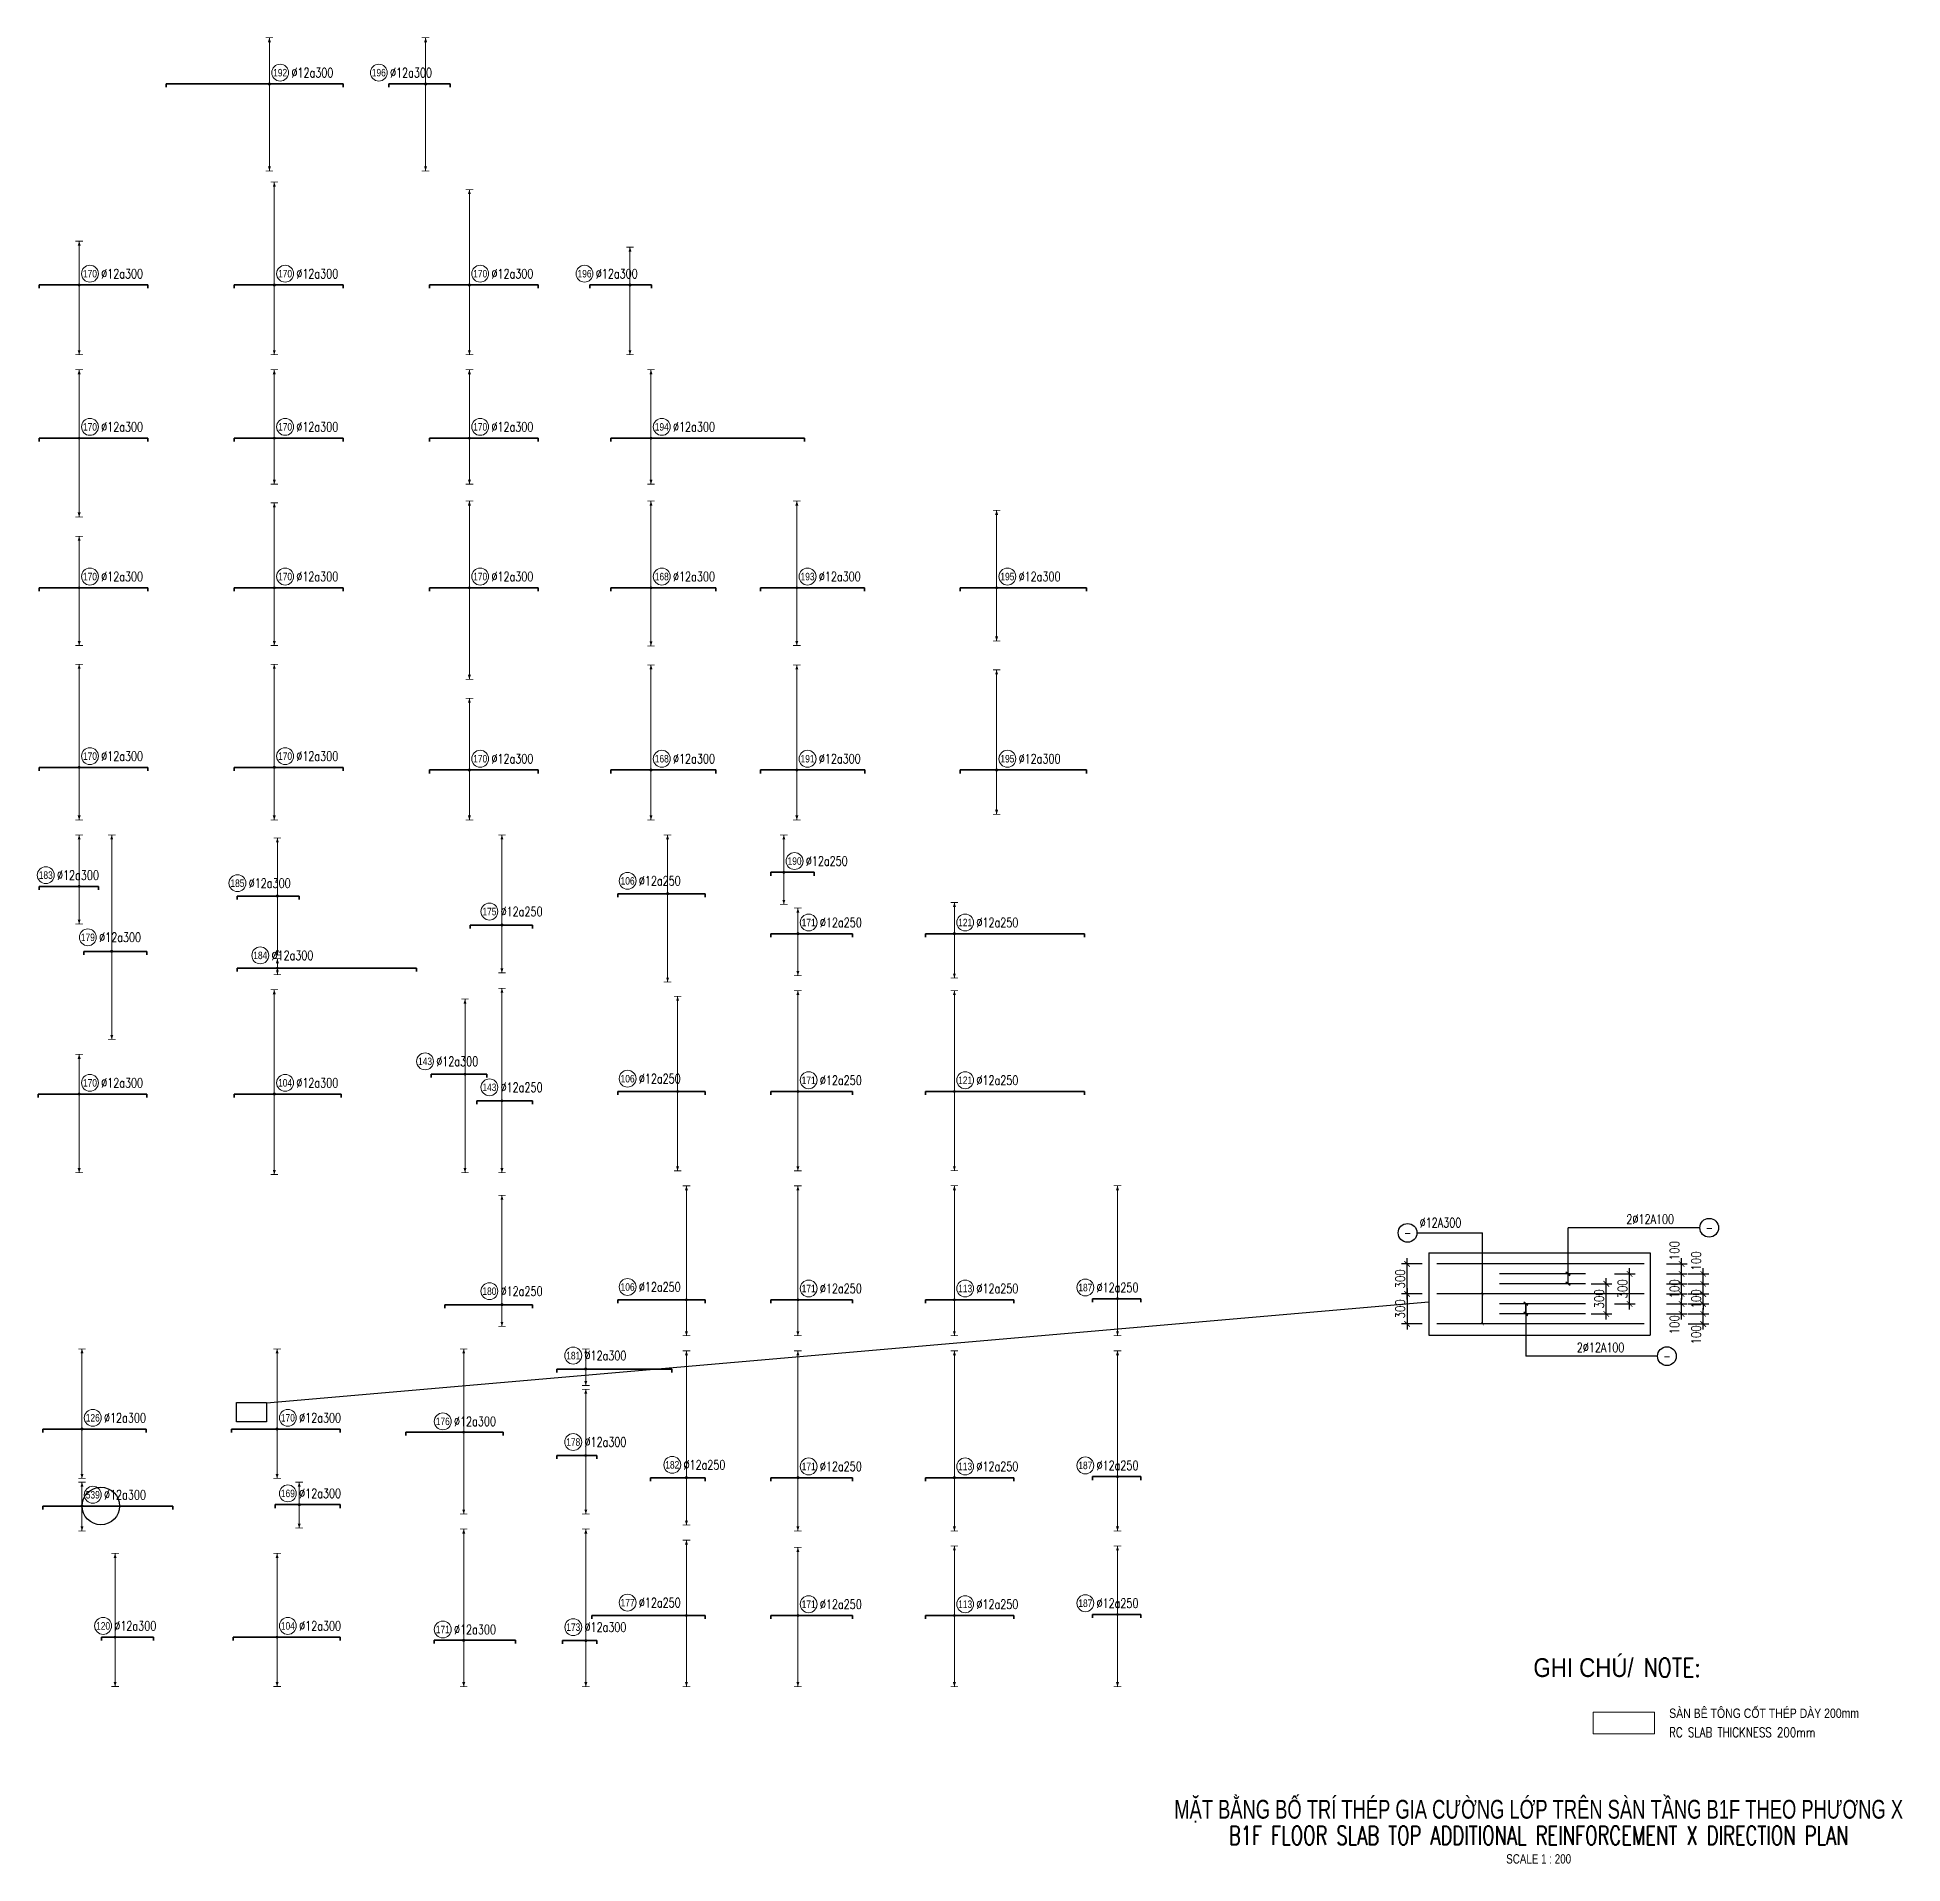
# Model space of a CAD drawing. Header units: millimetres. Extents: x -415354 to 883813, y -531490 to 486716.
# Drawn here: x 158154 to 257581, y -127241 to -29880 of the extents above; entities that cross this region are included whole.
import ezdxf
from ezdxf.enums import TextEntityAlignment as Align

# ---------------------------------------------------------------- set-up
doc = ezdxf.new("R2010")
doc.units = ezdxf.units.MM
doc.header["$MEASUREMENT"] = 0
doc.layers.get('Defpoints').update_dxf_attribs({"lineweight": 9})
for name, color, linetype in [('Concrete', 2, 'Continuous'), ('Dimension', 253, 'Continuous'), ('kata_Highlight', 2, 'Continuous'), ('Leader', 6, 'Continuous'), ('Pointing Line', 6, 'Continuous'), ('Reinforcement', 4, 'Continuous'), ('Text25', 7, 'Continuous')]:
    doc.layers.add(name, color=color, linetype=linetype)
for name, color, linetype, lineweight in [('NDC_S_ANNO', 7, 'Continuous', 20), ('NDC_S_CONTINUOUS', 3, 'Continuous', 20), ('NDC_S_DIM', 1, 'Continuous', 15), ('NDC_S_ENG TEXT', 2, 'Continuous', 20), ('NDC_S_ENG TITLE', 3, 'Continuous', 20), ('NDC_S_REBAR', 4, 'Continuous', 35), ('NDC_S_TEXT SYMBOL', 7, 'Continuous', 20), ('NDC_S_VN TEXT', 7, 'Continuous', 20), ('NDC_S_VN TITLE', 6, 'Continuous', 35)]:
    doc.layers.add(name, color=color, linetype=linetype, lineweight=lineweight)
doc.styles.add('ARIAL', font='arial.ttf', dxfattribs={"width": 0.8})
doc.styles.add('NDC_ANNO', font='', dxfattribs={"width": 0.8})
doc.styles.add('NDC_EN TXT', font='romans.shx', dxfattribs={"width": 0.8})
doc.styles.add('NDC_VIE TXT', font='arial.ttf', dxfattribs={"width": 0.8})
doc.styles.add('VN-Romans', font='romans.shx', dxfattribs={"width": 0.8, "bigfont": 'vns.shx'})
doc.styles.get('NDC_ANNO').set_extended_font_data('Dotum')
doc.dimstyles.new('DIM25', dxfattribs={"dimtxt": 2.5, "dimasz": 1.5, "dimexe": 1.5, "dimexo": 1, "dimtad": 1, "dimtxsty": 'VN-Romans', "dimblk": 'ARCHTICK', "dimcen": 1.5, "dimdle": 1.5, "dimclrt": 7, "dimadec": 0, "dimazin": 0, "dimtfac": 1, "dimtix": 1, "dimtmove": 2, "dimatfit": 3, "dimfxl": 5, "dimfxlon": 1, "dimarcsym": 0})

msp = doc.modelspace()

# ---------------------------------------------------------------- texts
at = {"layer": 'NDC_S_ENG TEXT', "attachment_point": 1, "line_spacing_factor": 0.7, "style": 'NDC_EN TXT'}
for s, insert, char_height in [('NOTE:', (243769.1, -116287.9), 1000), ('RC SLAB THICKNESS 200mm', (245135.7, -119988.3), 500)]:
    msp.add_mtext_dynamic_manual_height_columns(s, width=14868.7, gutter_width=13.3, heights=[0], dxfattribs=dict(at, insert=insert, char_height=char_height))
at = {"layer": 'NDC_S_VN TEXT', "style": 'NDC_VIE TXT', "width": 0.85}
msp.add_text('GHI CHÚ/', height=1000, dxfattribs=at).set_placement((237897.9, -116287.9), align=Align.TOP_LEFT)
at = {"layer": 'NDC_S_VN TEXT', "insert": (245135.7, -118970.3), "char_height": 500, "attachment_point": 1, "style": 'NDC_VIE TXT'}
msp.add_mtext_dynamic_manual_height_columns('SÀN BÊ TÔNG CỐT THÉP DÀY 200mm', width=11314.276, gutter_width=13.3, heights=[0], dxfattribs=at)
at = {"layer": 'NDC_S_VN TEXT', "color": 3, "style": 'NDC_EN TXT', "width": 0.75}
for tag, p in [('%%C12A300', (231835.5, -93318.9)), ('2%%C12A100', (242856, -93132.3)), ('2%%C12A100', (240211.2, -99970.9))]:
    msp.add_attdef(tag, p, '2%%c12a150', height=500, dxfattribs=at)
at = {"layer": 'Text25', "style": 'VN-Romans', "width": 0.7}
for p in [(247267.9, -93339), (231190.7, -93613.5), (245014.6, -100184.5)]:
    msp.add_attdef('-', text='0', height=500, dxfattribs=at).set_placement(p, align=Align.MIDDLE)

# ---------------------------------------------------------------- blocks, each defined once
blk = doc.blocks.new('*U158')
h = blk.add_hatch(color=6)
edge = h.paths.add_edge_path()
edge.add_arc((-5.03, 0), 0.3, 0, 360)
at = {"layer": 'NDC_S_DIM', "color": 8}
for q in [(-5.03, 12.32), (-5.03, -23.18)]:
    blk.add_line((-5.03, 0), q, dxfattribs=at)
for points in [[(-6.03, 12.32, 0.2, 0.2, 0), (-4.03, 12.32, 0, 0, 0)], [(-6.03, -23.18, 0.2, 0.2, 0), (-4.03, -23.18, 0, 0, 0)]]:
    blk.add_lwpolyline(points, format="xyseb", dxfattribs=at)
at = {"layer": 'NDC_S_DIM'}
blk.add_circle((-2.16, 3), 2.25, dxfattribs=at)
at = {"layer": 'NDC_S_DIM', "color": 6}
blk.add_circle((-5.03, 0), 0.3, dxfattribs=at)
at = {"layer": 'NDC_S_DIM', "color": 8}
for points in [[(-5.43, 11.12), (-5.03, 12.32), (-4.63, 11.12)], [(-5.43, -21.98), (-5.03, -23.18), (-4.63, -21.98)]]:
    blk.add_solid(points, dxfattribs=at)
at = {"layer": 'NDC_S_REBAR'}
for p, q in [((0, 0), (-32.51, 0)), ((-32.51, 0), (-32.51, -0.9)), ((0, 0), (14.59, 0)), ((14.59, 0), (14.59, -0.9)), ((-32.51, -0.9), (-32.51, -0.9)), ((14.59, -0.9), (14.59, -0.9))]:
    blk.add_line(p, q, dxfattribs=at)
at = {"layer": 'NDC_S_VN TEXT', "style": 'ARIAL', "width": 0.8}
blk.add_attdef('KHT', text='', height=2, dxfattribs=at).set_placement((-2.16, 3), align=Align.MIDDLE_CENTER)
at = {"layer": 'NDC_S_VN TEXT', "color": 3, "style": 'NDC_EN TXT', "width": 0.75}
blk.add_attdef('DKT', (0.84, 1.75), '', height=2.5, dxfattribs=at)
blk = doc.blocks.new('*U156')
h = blk.add_hatch(color=6)
edge = h.paths.add_edge_path()
edge.add_arc((-5.03, 0), 0.3, 0, 360)
at = {"layer": 'NDC_S_DIM', "color": 8}
for q in [(-5.03, 12.32), (-5.03, -23.18)]:
    blk.add_line((-5.03, 0), q, dxfattribs=at)
for points in [[(-6.03, 12.32, 0.2, 0.2, 0), (-4.03, 12.32, 0, 0, 0)], [(-6.03, -23.18, 0.2, 0.2, 0), (-4.03, -23.18, 0, 0, 0)]]:
    blk.add_lwpolyline(points, format="xyseb", dxfattribs=at)
at = {"layer": 'NDC_S_DIM'}
blk.add_circle((-17.5, 3), 2.25, dxfattribs=at)
at = {"layer": 'NDC_S_DIM', "color": 6}
blk.add_circle((-5.03, 0), 0.3, dxfattribs=at)
at = {"layer": 'NDC_S_DIM', "color": 8}
for points in [[(-5.43, 11.12), (-5.03, 12.32), (-4.63, 11.12)], [(-5.43, -21.98), (-5.03, -23.18), (-4.63, -21.98)]]:
    blk.add_solid(points, dxfattribs=at)
at = {"layer": 'NDC_S_REBAR'}
for p, q in [((0, 0), (-14.83, 0)), ((-14.83, 0), (-14.83, -0.9)), ((0, 0), (1.56, 0)), ((1.56, 0), (1.56, -0.9)), ((-14.83, -0.9), (-14.83, -0.9)), ((1.56, -0.9), (1.56, -0.9))]:
    blk.add_line(p, q, dxfattribs=at)
at = {"layer": 'NDC_S_VN TEXT', "style": 'ARIAL', "width": 0.8}
blk.add_attdef('KHT', text='', height=2, dxfattribs=at).set_placement((-17.5, 3), align=Align.MIDDLE_CENTER)
at = {"layer": 'NDC_S_VN TEXT', "color": 3, "style": 'NDC_EN TXT', "width": 0.75}
blk.add_attdef('DKT', (-14.5, 1.75), '', height=2.5, dxfattribs=at)
blk = doc.blocks.new('*U151')
h = blk.add_hatch(color=6)
edge = h.paths.add_edge_path()
edge.add_arc((-5.03, 0), 0.3, 0, 360)
at = {"layer": 'NDC_S_DIM', "color": 8}
for q in [(-5.03, 11.66), (-5.03, -18.59)]:
    blk.add_line((-5.03, 0), q, dxfattribs=at)
for points in [[(-6.03, 11.66, 0.2, 0.2, 0), (-4.03, 11.66, 0, 0, 0)], [(-6.03, -18.59, 0.2, 0.2, 0), (-4.03, -18.59, 0, 0, 0)]]:
    blk.add_lwpolyline(points, format="xyseb", dxfattribs=at)
at = {"layer": 'NDC_S_DIM'}
blk.add_circle((-2.16, 3), 2.25, dxfattribs=at)
at = {"layer": 'NDC_S_DIM', "color": 6}
blk.add_circle((-5.03, 0), 0.3, dxfattribs=at)
at = {"layer": 'NDC_S_DIM', "color": 8}
for points in [[(-5.43, 10.46), (-5.03, 11.66), (-4.63, 10.46)], [(-5.43, -17.39), (-5.03, -18.59), (-4.63, -17.39)]]:
    blk.add_solid(points, dxfattribs=at)
at = {"layer": 'NDC_S_REBAR'}
for p, q in [((0, 0), (-15.71, 0)), ((-15.71, 0), (-15.71, -0.9)), ((0, 0), (13.29, 0)), ((13.29, 0), (13.29, -0.9)), ((-15.71, -0.9), (-15.71, -0.9)), ((13.29, -0.9), (13.29, -0.9))]:
    blk.add_line(p, q, dxfattribs=at)
at = {"layer": 'NDC_S_VN TEXT', "style": 'ARIAL', "width": 0.8}
blk.add_attdef('KHT', text='', height=2, dxfattribs=at).set_placement((-2.16, 3), align=Align.MIDDLE_CENTER)
at = {"layer": 'NDC_S_VN TEXT', "color": 3, "style": 'NDC_EN TXT', "width": 0.75}
blk.add_attdef('DKT', (0.84, 1.75), '', height=2.5, dxfattribs=at)
blk = doc.blocks.new('*U146')
h = blk.add_hatch(color=6)
edge = h.paths.add_edge_path()
edge.add_arc((-5.03, 0), 0.3, 0, 360)
at = {"layer": 'NDC_S_DIM', "color": 8}
for q in [(-5.03, 27.41), (-5.03, -18.59)]:
    blk.add_line((-5.03, 0), q, dxfattribs=at)
for points in [[(-6.03, 27.41, 0.2, 0.2, 0), (-4.03, 27.41, 0, 0, 0)], [(-6.03, -18.59, 0.2, 0.2, 0), (-4.03, -18.59, 0, 0, 0)]]:
    blk.add_lwpolyline(points, format="xyseb", dxfattribs=at)
at = {"layer": 'NDC_S_DIM'}
blk.add_circle((-2.16, 3), 2.25, dxfattribs=at)
at = {"layer": 'NDC_S_DIM', "color": 6}
blk.add_circle((-5.03, 0), 0.3, dxfattribs=at)
at = {"layer": 'NDC_S_DIM', "color": 8}
for points in [[(-5.43, 26.21), (-5.03, 27.41), (-4.63, 26.21)], [(-5.43, -17.39), (-5.03, -18.59), (-4.63, -17.39)]]:
    blk.add_solid(points, dxfattribs=at)
at = {"layer": 'NDC_S_REBAR'}
for p, q in [((0, 0), (-15.71, 0)), ((-15.71, 0), (-15.71, -0.9)), ((0, 0), (13.29, 0)), ((13.29, 0), (13.29, -0.9)), ((-15.71, -0.9), (-15.71, -0.9)), ((13.29, -0.9), (13.29, -0.9))]:
    blk.add_line(p, q, dxfattribs=at)
at = {"layer": 'NDC_S_VN TEXT', "style": 'ARIAL', "width": 0.8}
blk.add_attdef('KHT', text='', height=2, dxfattribs=at).set_placement((-2.16, 3), align=Align.MIDDLE_CENTER)
at = {"layer": 'NDC_S_VN TEXT', "color": 3, "style": 'NDC_EN TXT', "width": 0.75}
blk.add_attdef('DKT', (0.84, 1.75), '', height=2.5, dxfattribs=at)
blk = doc.blocks.new('*U147')
h = blk.add_hatch(color=6)
edge = h.paths.add_edge_path()
edge.add_arc((-5.03, 0), 0.3, 0, 360)
at = {"layer": 'NDC_S_DIM', "color": 8}
for q in [(-5.03, 25.41), (-5.03, -18.59)]:
    blk.add_line((-5.03, 0), q, dxfattribs=at)
for points in [[(-6.03, 25.41, 0.2, 0.2, 0), (-4.03, 25.41, 0, 0, 0)], [(-6.03, -18.59, 0.2, 0.2, 0), (-4.03, -18.59, 0, 0, 0)]]:
    blk.add_lwpolyline(points, format="xyseb", dxfattribs=at)
at = {"layer": 'NDC_S_DIM'}
blk.add_circle((-2.16, 3), 2.25, dxfattribs=at)
at = {"layer": 'NDC_S_DIM', "color": 6}
blk.add_circle((-5.03, 0), 0.3, dxfattribs=at)
at = {"layer": 'NDC_S_DIM', "color": 8}
for points in [[(-5.43, 24.21), (-5.03, 25.41), (-4.63, 24.21)], [(-5.43, -17.39), (-5.03, -18.59), (-4.63, -17.39)]]:
    blk.add_solid(points, dxfattribs=at)
at = {"layer": 'NDC_S_REBAR'}
for p, q in [((0, 0), (-15.71, 0)), ((-15.71, 0), (-15.71, -0.9)), ((0, 0), (13.29, 0)), ((13.29, 0), (13.29, -0.9)), ((-15.71, -0.9), (-15.71, -0.9)), ((13.29, -0.9), (13.29, -0.9))]:
    blk.add_line(p, q, dxfattribs=at)
at = {"layer": 'NDC_S_VN TEXT', "style": 'ARIAL', "width": 0.8}
blk.add_attdef('KHT', text='', height=2, dxfattribs=at).set_placement((-2.16, 3), align=Align.MIDDLE_CENTER)
at = {"layer": 'NDC_S_VN TEXT', "color": 3, "style": 'NDC_EN TXT', "width": 0.75}
blk.add_attdef('DKT', (0.84, 1.75), '', height=2.5, dxfattribs=at)
blk = doc.blocks.new('*U148')
h = blk.add_hatch(color=6)
edge = h.paths.add_edge_path()
edge.add_arc((-5.03, 0), 0.3, 0, 360)
at = {"layer": 'NDC_S_DIM', "color": 8}
for q in [(-5.03, 10.07), (-5.03, -18.59)]:
    blk.add_line((-5.03, 0), q, dxfattribs=at)
for points in [[(-6.03, 10.07, 0.2, 0.2, 0), (-4.03, 10.07, 0, 0, 0)], [(-6.03, -18.59, 0.2, 0.2, 0), (-4.03, -18.59, 0, 0, 0)]]:
    blk.add_lwpolyline(points, format="xyseb", dxfattribs=at)
at = {"layer": 'NDC_S_DIM'}
blk.add_circle((-17.13, 3), 2.25, dxfattribs=at)
at = {"layer": 'NDC_S_DIM', "color": 6}
blk.add_circle((-5.03, 0), 0.3, dxfattribs=at)
at = {"layer": 'NDC_S_DIM', "color": 8}
for points in [[(-5.43, 8.87), (-5.03, 10.07), (-4.63, 8.87)], [(-5.43, -17.39), (-5.03, -18.59), (-4.63, -17.39)]]:
    blk.add_solid(points, dxfattribs=at)
at = {"layer": 'NDC_S_REBAR'}
for p, q in [((0, 0), (-15.71, 0)), ((-15.71, 0), (-15.71, -0.9)), ((0, 0), (0.67, 0)), ((0.67, 0), (0.67, -0.9)), ((-15.71, -0.9), (-15.71, -0.9)), ((0.67, -0.9), (0.67, -0.9))]:
    blk.add_line(p, q, dxfattribs=at)
at = {"layer": 'NDC_S_VN TEXT', "style": 'ARIAL', "width": 0.8}
blk.add_attdef('KHT', text='', height=2, dxfattribs=at).set_placement((-17.13, 3), align=Align.MIDDLE_CENTER)
at = {"layer": 'NDC_S_VN TEXT', "color": 3, "style": 'NDC_EN TXT', "width": 0.75}
blk.add_attdef('DKT', (-14.13, 1.75), '', height=2.5, dxfattribs=at)
blk = doc.blocks.new('*U98')
h = blk.add_hatch(color=6)
edge = h.paths.add_edge_path()
edge.add_arc((-5.03, 0), 0.3, 0, 360)
at = {"layer": 'NDC_S_DIM', "color": 8}
for q in [(-5.03, 18.24), (-5.03, -21.01)]:
    blk.add_line((-5.03, 0), q, dxfattribs=at)
for points in [[(-6.03, 18.24, 0.2, 0.2, 0), (-4.03, 18.24, 0, 0, 0)], [(-6.03, -21.01, 0.2, 0.2, 0), (-4.03, -21.01, 0, 0, 0)]]:
    blk.add_lwpolyline(points, format="xyseb", dxfattribs=at)
at = {"layer": 'NDC_S_DIM'}
blk.add_circle((-2.16, 3), 2.25, dxfattribs=at)
at = {"layer": 'NDC_S_DIM', "color": 6}
blk.add_circle((-5.03, 0), 0.3, dxfattribs=at)
at = {"layer": 'NDC_S_DIM', "color": 8}
for points in [[(-5.43, 17.04), (-5.03, 18.24), (-4.63, 17.04)], [(-5.43, -19.81), (-5.03, -21.01), (-4.63, -19.81)]]:
    blk.add_solid(points, dxfattribs=at)
at = {"layer": 'NDC_S_REBAR'}
for p, q in [((0, 0), (-15.71, 0)), ((-15.71, 0), (-15.71, -0.9)), ((0, 0), (13.29, 0)), ((13.29, 0), (13.29, -0.9)), ((-15.71, -0.9), (-15.71, -0.9)), ((13.29, -0.9), (13.29, -0.9))]:
    blk.add_line(p, q, dxfattribs=at)
at = {"layer": 'NDC_S_VN TEXT', "style": 'ARIAL', "width": 0.8}
blk.add_attdef('KHT', text='', height=2, dxfattribs=at).set_placement((-2.16, 3), align=Align.MIDDLE_CENTER)
at = {"layer": 'NDC_S_VN TEXT', "color": 3, "style": 'NDC_EN TXT', "width": 0.75}
blk.add_attdef('DKT', (0.84, 1.75), '', height=2.5, dxfattribs=at)
blk = doc.blocks.new('*U95')
h = blk.add_hatch(color=6)
edge = h.paths.add_edge_path()
edge.add_arc((-5.03, 0), 0.3, 0, 360)
at = {"layer": 'NDC_S_DIM', "color": 8}
for q in [(-5.03, 18.24), (-5.03, -12.26)]:
    blk.add_line((-5.03, 0), q, dxfattribs=at)
for points in [[(-6.03, 18.24, 0.2, 0.2, 0), (-4.03, 18.24, 0, 0, 0)], [(-6.03, -12.26, 0.2, 0.2, 0), (-4.03, -12.26, 0, 0, 0)]]:
    blk.add_lwpolyline(points, format="xyseb", dxfattribs=at)
at = {"layer": 'NDC_S_DIM'}
blk.add_circle((-2.16, 3), 2.25, dxfattribs=at)
at = {"layer": 'NDC_S_DIM', "color": 6}
blk.add_circle((-5.03, 0), 0.3, dxfattribs=at)
at = {"layer": 'NDC_S_DIM', "color": 8}
for points in [[(-5.43, 17.04), (-5.03, 18.24), (-4.63, 17.04)], [(-5.43, -11.06), (-5.03, -12.26), (-4.63, -11.06)]]:
    blk.add_solid(points, dxfattribs=at)
at = {"layer": 'NDC_S_REBAR'}
for p, q in [((0, 0), (-15.71, 0)), ((-15.71, 0), (-15.71, -0.9)), ((0, 0), (13.29, 0)), ((13.29, 0), (13.29, -0.9)), ((-15.71, -0.9), (-15.71, -0.9)), ((13.29, -0.9), (13.29, -0.9))]:
    blk.add_line(p, q, dxfattribs=at)
at = {"layer": 'NDC_S_VN TEXT', "style": 'ARIAL', "width": 0.8}
blk.add_attdef('KHT', text='', height=2, dxfattribs=at).set_placement((-2.16, 3), align=Align.MIDDLE_CENTER)
at = {"layer": 'NDC_S_VN TEXT', "color": 3, "style": 'NDC_EN TXT', "width": 0.75}
blk.add_attdef('DKT', (0.84, 1.75), '', height=2.5, dxfattribs=at)
blk = doc.blocks.new('*U96')
h = blk.add_hatch(color=6)
edge = h.paths.add_edge_path()
edge.add_arc((-5.03, 0), 0.3, 0, 360)
at = {"layer": 'NDC_S_DIM', "color": 8}
for q in [(-5.03, 18.24), (-5.03, -12.26)]:
    blk.add_line((-5.03, 0), q, dxfattribs=at)
for points in [[(-6.03, 18.24, 0.2, 0.2, 0), (-4.03, 18.24, 0, 0, 0)], [(-6.03, -12.26, 0.2, 0.2, 0), (-4.03, -12.26, 0, 0, 0)]]:
    blk.add_lwpolyline(points, format="xyseb", dxfattribs=at)
at = {"layer": 'NDC_S_DIM'}
blk.add_circle((-2.16, 3), 2.25, dxfattribs=at)
at = {"layer": 'NDC_S_DIM', "color": 6}
blk.add_circle((-5.03, 0), 0.3, dxfattribs=at)
at = {"layer": 'NDC_S_DIM', "color": 8}
for points in [[(-5.43, 17.04), (-5.03, 18.24), (-4.63, 17.04)], [(-5.43, -11.06), (-5.03, -12.26), (-4.63, -11.06)]]:
    blk.add_solid(points, dxfattribs=at)
at = {"layer": 'NDC_S_REBAR'}
for p, q in [((0, 0), (-15.71, 0)), ((-15.71, 0), (-15.71, -0.9)), ((0, 0), (13.29, 0)), ((13.29, 0), (13.29, -0.9)), ((-15.71, -0.9), (-15.71, -0.9)), ((13.29, -0.9), (13.29, -0.9))]:
    blk.add_line(p, q, dxfattribs=at)
at = {"layer": 'NDC_S_VN TEXT', "style": 'ARIAL', "width": 0.8}
blk.add_attdef('KHT', text='', height=2, dxfattribs=at).set_placement((-2.16, 3), align=Align.MIDDLE_CENTER)
at = {"layer": 'NDC_S_VN TEXT', "color": 3, "style": 'NDC_EN TXT', "width": 0.75}
blk.add_attdef('DKT', (0.84, 1.75), '', height=2.5, dxfattribs=at)
blk = doc.blocks.new('*U92')
h = blk.add_hatch(color=6)
edge = h.paths.add_edge_path()
edge.add_arc((-5.03, 0), 0.3, 0, 360)
at = {"layer": 'NDC_S_DIM', "color": 8}
for q in [(-5.03, 18.24), (-5.03, -12.26)]:
    blk.add_line((-5.03, 0), q, dxfattribs=at)
for points in [[(-6.03, 18.24, 0.2, 0.2, 0), (-4.03, 18.24, 0, 0, 0)], [(-6.03, -12.26, 0.2, 0.2, 0), (-4.03, -12.26, 0, 0, 0)]]:
    blk.add_lwpolyline(points, format="xyseb", dxfattribs=at)
at = {"layer": 'NDC_S_DIM'}
blk.add_circle((-2.16, 3), 2.25, dxfattribs=at)
at = {"layer": 'NDC_S_DIM', "color": 6}
blk.add_circle((-5.03, 0), 0.3, dxfattribs=at)
at = {"layer": 'NDC_S_DIM', "color": 8}
for points in [[(-5.43, 17.04), (-5.03, 18.24), (-4.63, 17.04)], [(-5.43, -11.06), (-5.03, -12.26), (-4.63, -11.06)]]:
    blk.add_solid(points, dxfattribs=at)
at = {"layer": 'NDC_S_REBAR'}
for p, q in [((0, 0), (-15.71, 0)), ((-15.71, 0), (-15.71, -0.9)), ((0, 0), (35.9, 0)), ((35.9, 0), (35.9, -0.9)), ((-15.71, -0.9), (-15.71, -0.9)), ((35.9, -0.9), (35.9, -0.9))]:
    blk.add_line(p, q, dxfattribs=at)
at = {"layer": 'NDC_S_VN TEXT', "style": 'ARIAL', "width": 0.8}
blk.add_attdef('KHT', text='', height=2, dxfattribs=at).set_placement((-2.16, 3), align=Align.MIDDLE_CENTER)
at = {"layer": 'NDC_S_VN TEXT', "color": 3, "style": 'NDC_EN TXT', "width": 0.75}
blk.add_attdef('DKT', (0.84, 1.75), '', height=2.5, dxfattribs=at)
blk = doc.blocks.new('*U1228')
h = blk.add_hatch(color=6)
edge = h.paths.add_edge_path()
edge.add_arc((-5.03, 0), 0.3, 0, 360)
at = {"layer": 'NDC_S_DIM', "color": 8}
for q in [(-5.03, 13.75), (-5.03, -15.37)]:
    blk.add_line((-5.03, 0), q, dxfattribs=at)
for points in [[(-6.03, 13.75, 0.2, 0.2, 0), (-4.03, 13.75, 0, 0, 0)], [(-6.03, -15.37, 0.2, 0.2, 0), (-4.03, -15.37, 0, 0, 0)]]:
    blk.add_lwpolyline(points, format="xyseb", dxfattribs=at)
at = {"layer": 'NDC_S_DIM'}
blk.add_circle((-2.16, 3), 2.25, dxfattribs=at)
at = {"layer": 'NDC_S_DIM', "color": 6}
blk.add_circle((-5.03, 0), 0.3, dxfattribs=at)
at = {"layer": 'NDC_S_DIM', "color": 8}
for points in [[(-5.43, 12.55), (-5.03, 13.75), (-4.63, 12.55)], [(-5.43, -14.17), (-5.03, -15.37), (-4.63, -14.17)]]:
    blk.add_solid(points, dxfattribs=at)
at = {"layer": 'NDC_S_REBAR'}
for p, q in [((0, 0), (-15.71, 0)), ((-15.71, 0), (-15.71, -0.9)), ((0, 0), (13.29, 0)), ((13.29, 0), (13.29, -0.9)), ((-15.71, -0.9), (-15.71, -0.9)), ((13.29, -0.9), (13.29, -0.9))]:
    blk.add_line(p, q, dxfattribs=at)
at = {"layer": 'NDC_S_VN TEXT', "style": 'ARIAL', "width": 0.8}
blk.add_attdef('KHT', text='', height=2, dxfattribs=at).set_placement((-2.16, 3), align=Align.MIDDLE_CENTER)
at = {"layer": 'NDC_S_VN TEXT', "color": 3, "style": 'NDC_EN TXT', "width": 0.75}
blk.add_attdef('DKT', (0.84, 1.75), '', height=2.5, dxfattribs=at)
blk = doc.blocks.new('*U84')
h = blk.add_hatch(color=6)
edge = h.paths.add_edge_path()
edge.add_arc((-5.03, 0), 0.3, 0, 360)
at = {"layer": 'NDC_S_DIM', "color": 8}
for q in [(-5.03, 22.66), (-5.03, -15.37)]:
    blk.add_line((-5.03, 0), q, dxfattribs=at)
for points in [[(-6.03, 22.66, 0.2, 0.2, 0), (-4.03, 22.66, 0, 0, 0)], [(-6.03, -15.37, 0.2, 0.2, 0), (-4.03, -15.37, 0, 0, 0)]]:
    blk.add_lwpolyline(points, format="xyseb", dxfattribs=at)
at = {"layer": 'NDC_S_DIM'}
blk.add_circle((-2.16, 3), 2.25, dxfattribs=at)
at = {"layer": 'NDC_S_DIM', "color": 6}
blk.add_circle((-5.03, 0), 0.3, dxfattribs=at)
at = {"layer": 'NDC_S_DIM', "color": 8}
for points in [[(-5.43, 21.46), (-5.03, 22.66), (-4.63, 21.46)], [(-5.43, -14.17), (-5.03, -15.37), (-4.63, -14.17)]]:
    blk.add_solid(points, dxfattribs=at)
at = {"layer": 'NDC_S_REBAR'}
for p, q in [((0, 0), (-15.71, 0)), ((-15.71, 0), (-15.71, -0.9)), ((0, 0), (13.29, 0)), ((13.29, 0), (13.29, -0.9)), ((-15.71, -0.9), (-15.71, -0.9)), ((13.29, -0.9), (13.29, -0.9))]:
    blk.add_line(p, q, dxfattribs=at)
at = {"layer": 'NDC_S_VN TEXT', "style": 'ARIAL', "width": 0.8}
blk.add_attdef('KHT', text='', height=2, dxfattribs=at).set_placement((-2.16, 3), align=Align.MIDDLE_CENTER)
at = {"layer": 'NDC_S_VN TEXT', "color": 3, "style": 'NDC_EN TXT', "width": 0.75}
blk.add_attdef('DKT', (0.84, 1.75), '', height=2.5, dxfattribs=at)
blk = doc.blocks.new('*U81')
h = blk.add_hatch(color=6)
edge = h.paths.add_edge_path()
edge.add_arc((-5.03, 0), 0.3, 0, 360)
at = {"layer": 'NDC_S_DIM', "color": 8}
for q in [(-5.03, 23.13), (-5.03, -24.39)]:
    blk.add_line((-5.03, 0), q, dxfattribs=at)
for points in [[(-6.03, 23.13, 0.2, 0.2, 0), (-4.03, 23.13, 0, 0, 0)], [(-6.03, -24.39, 0.2, 0.2, 0), (-4.03, -24.39, 0, 0, 0)]]:
    blk.add_lwpolyline(points, format="xyseb", dxfattribs=at)
at = {"layer": 'NDC_S_DIM'}
blk.add_circle((-2.16, 3), 2.25, dxfattribs=at)
at = {"layer": 'NDC_S_DIM', "color": 6}
blk.add_circle((-5.03, 0), 0.3, dxfattribs=at)
at = {"layer": 'NDC_S_DIM', "color": 8}
for points in [[(-5.43, 21.93), (-5.03, 23.13), (-4.63, 21.93)], [(-5.43, -23.19), (-5.03, -24.39), (-4.63, -23.19)]]:
    blk.add_solid(points, dxfattribs=at)
at = {"layer": 'NDC_S_REBAR'}
for p, q in [((0, 0), (-15.71, 0)), ((-15.71, 0), (-15.71, -0.9)), ((0, 0), (13.29, 0)), ((13.29, 0), (13.29, -0.9)), ((-15.71, -0.9), (-15.71, -0.9)), ((13.29, -0.9), (13.29, -0.9))]:
    blk.add_line(p, q, dxfattribs=at)
at = {"layer": 'NDC_S_VN TEXT', "style": 'ARIAL', "width": 0.8}
blk.add_attdef('KHT', text='', height=2, dxfattribs=at).set_placement((-2.16, 3), align=Align.MIDDLE_CENTER)
at = {"layer": 'NDC_S_VN TEXT', "color": 3, "style": 'NDC_EN TXT', "width": 0.75}
blk.add_attdef('DKT', (0.84, 1.75), '', height=2.5, dxfattribs=at)
blk = doc.blocks.new('*U82')
h = blk.add_hatch(color=6)
edge = h.paths.add_edge_path()
edge.add_arc((-5.03, 0), 0.3, 0, 360)
at = {"layer": 'NDC_S_DIM', "color": 8}
for q in [(-5.03, 23.13), (-5.03, -15.49)]:
    blk.add_line((-5.03, 0), q, dxfattribs=at)
for points in [[(-6.03, 23.13, 0.2, 0.2, 0), (-4.03, 23.13, 0, 0, 0)], [(-6.03, -15.49, 0.2, 0.2, 0), (-4.03, -15.49, 0, 0, 0)]]:
    blk.add_lwpolyline(points, format="xyseb", dxfattribs=at)
at = {"layer": 'NDC_S_DIM'}
blk.add_circle((-2.16, 3), 2.25, dxfattribs=at)
at = {"layer": 'NDC_S_DIM', "color": 6}
blk.add_circle((-5.03, 0), 0.3, dxfattribs=at)
at = {"layer": 'NDC_S_DIM', "color": 8}
for points in [[(-5.43, 21.93), (-5.03, 23.13), (-4.63, 21.93)], [(-5.43, -14.29), (-5.03, -15.49), (-4.63, -14.29)]]:
    blk.add_solid(points, dxfattribs=at)
at = {"layer": 'NDC_S_REBAR'}
for p, q in [((0, 0), (-15.71, 0)), ((-15.71, 0), (-15.71, -0.9)), ((0, 0), (12.29, 0)), ((12.29, 0), (12.29, -0.9)), ((-15.71, -0.9), (-15.71, -0.9)), ((12.29, -0.9), (12.29, -0.9))]:
    blk.add_line(p, q, dxfattribs=at)
at = {"layer": 'NDC_S_VN TEXT', "style": 'ARIAL', "width": 0.8}
blk.add_attdef('KHT', text='', height=2, dxfattribs=at).set_placement((-2.16, 3), align=Align.MIDDLE_CENTER)
at = {"layer": 'NDC_S_VN TEXT', "color": 3, "style": 'NDC_EN TXT', "width": 0.75}
blk.add_attdef('DKT', (0.84, 1.75), '', height=2.5, dxfattribs=at)
blk = doc.blocks.new('*U83')
h = blk.add_hatch(color=6)
edge = h.paths.add_edge_path()
edge.add_arc((-5.03, 0), 0.3, 0, 360)
at = {"layer": 'NDC_S_DIM', "color": 8}
for q in [(-5.03, 23.13), (-5.03, -15.37)]:
    blk.add_line((-5.03, 0), q, dxfattribs=at)
for points in [[(-6.03, 23.13, 0.2, 0.2, 0), (-4.03, 23.13, 0, 0, 0)], [(-6.03, -15.37, 0.2, 0.2, 0), (-4.03, -15.37, 0, 0, 0)]]:
    blk.add_lwpolyline(points, format="xyseb", dxfattribs=at)
at = {"layer": 'NDC_S_DIM'}
blk.add_circle((-2.16, 3), 2.25, dxfattribs=at)
at = {"layer": 'NDC_S_DIM', "color": 6}
blk.add_circle((-5.03, 0), 0.3, dxfattribs=at)
at = {"layer": 'NDC_S_DIM', "color": 8}
for points in [[(-5.43, 21.93), (-5.03, 23.13), (-4.63, 21.93)], [(-5.43, -14.17), (-5.03, -15.37), (-4.63, -14.17)]]:
    blk.add_solid(points, dxfattribs=at)
at = {"layer": 'NDC_S_REBAR'}
for p, q in [((0, 0), (-14.71, 0)), ((-14.71, 0), (-14.71, -0.9)), ((0, 0), (13.02, 0)), ((13.02, 0), (13.02, -0.9)), ((-14.71, -0.9), (-14.71, -0.9)), ((13.02, -0.9), (13.02, -0.9))]:
    blk.add_line(p, q, dxfattribs=at)
at = {"layer": 'NDC_S_VN TEXT', "style": 'ARIAL', "width": 0.8}
blk.add_attdef('KHT', text='', height=2, dxfattribs=at).set_placement((-2.16, 3), align=Align.MIDDLE_CENTER)
at = {"layer": 'NDC_S_VN TEXT', "color": 3, "style": 'NDC_EN TXT', "width": 0.75}
blk.add_attdef('DKT', (0.84, 1.75), '', height=2.5, dxfattribs=at)
blk = doc.blocks.new('*U80')
h = blk.add_hatch(color=6)
edge = h.paths.add_edge_path()
edge.add_arc((-5.03, 0), 0.3, 0, 360)
at = {"layer": 'NDC_S_DIM', "color": 8}
for q in [(-5.03, 20.63), (-5.03, -14.17)]:
    blk.add_line((-5.03, 0), q, dxfattribs=at)
for points in [[(-6.03, 20.63, 0.2, 0.2, 0), (-4.03, 20.63, 0, 0, 0)], [(-6.03, -14.17, 0.2, 0.2, 0), (-4.03, -14.17, 0, 0, 0)]]:
    blk.add_lwpolyline(points, format="xyseb", dxfattribs=at)
at = {"layer": 'NDC_S_DIM'}
blk.add_circle((-2.16, 3), 2.25, dxfattribs=at)
at = {"layer": 'NDC_S_DIM', "color": 6}
blk.add_circle((-5.03, 0), 0.3, dxfattribs=at)
at = {"layer": 'NDC_S_DIM', "color": 8}
for points in [[(-5.43, 19.43), (-5.03, 20.63), (-4.63, 19.43)], [(-5.43, -12.97), (-5.03, -14.17), (-4.63, -12.97)]]:
    blk.add_solid(points, dxfattribs=at)
at = {"layer": 'NDC_S_REBAR'}
for p, q in [((0, 0), (-14.71, 0)), ((-14.71, 0), (-14.71, -0.9)), ((0, 0), (18.89, 0)), ((18.89, 0), (18.89, -0.9)), ((-14.71, -0.9), (-14.71, -0.9)), ((18.89, -0.9), (18.89, -0.9))]:
    blk.add_line(p, q, dxfattribs=at)
at = {"layer": 'NDC_S_VN TEXT', "style": 'ARIAL', "width": 0.8}
blk.add_attdef('KHT', text='', height=2, dxfattribs=at).set_placement((-2.16, 3), align=Align.MIDDLE_CENTER)
at = {"layer": 'NDC_S_VN TEXT', "color": 3, "style": 'NDC_EN TXT', "width": 0.75}
blk.add_attdef('DKT', (0.84, 1.75), '', height=2.5, dxfattribs=at)
blk = doc.blocks.new('*U1235')
h = blk.add_hatch(color=6)
edge = h.paths.add_edge_path()
edge.add_arc((-5.03, 0), 0.3, 0, 360)
at = {"layer": 'NDC_S_DIM', "color": 8}
for q in [(-5.03, 27.49), (-5.03, -14.01)]:
    blk.add_line((-5.03, 0), q, dxfattribs=at)
for points in [[(-6.03, 27.49, 0.2, 0.2, 0), (-4.03, 27.49, 0, 0, 0)], [(-6.03, -14.01, 0.2, 0.2, 0), (-4.03, -14.01, 0, 0, 0)]]:
    blk.add_lwpolyline(points, format="xyseb", dxfattribs=at)
at = {"layer": 'NDC_S_DIM'}
blk.add_circle((-2.16, 3), 2.25, dxfattribs=at)
at = {"layer": 'NDC_S_DIM', "color": 6}
blk.add_circle((-5.03, 0), 0.3, dxfattribs=at)
at = {"layer": 'NDC_S_DIM', "color": 8}
for points in [[(-5.43, 26.29), (-5.03, 27.49), (-4.63, 26.29)], [(-5.43, -12.81), (-5.03, -14.01), (-4.63, -12.81)]]:
    blk.add_solid(points, dxfattribs=at)
at = {"layer": 'NDC_S_REBAR'}
for p, q in [((0, 0), (-15.71, 0)), ((-15.71, 0), (-15.71, -0.9)), ((0, 0), (13.29, 0)), ((13.29, 0), (13.29, -0.9)), ((-15.71, -0.9), (-15.71, -0.9)), ((13.29, -0.9), (13.29, -0.9))]:
    blk.add_line(p, q, dxfattribs=at)
at = {"layer": 'NDC_S_VN TEXT', "style": 'ARIAL', "width": 0.8}
blk.add_attdef('KHT', text='', height=2, dxfattribs=at).set_placement((-2.16, 3), align=Align.MIDDLE_CENTER)
at = {"layer": 'NDC_S_VN TEXT', "color": 3, "style": 'NDC_EN TXT', "width": 0.75}
blk.add_attdef('DKT', (0.84, 1.75), '', height=2.5, dxfattribs=at)
blk = doc.blocks.new('*U1236')
h = blk.add_hatch(color=6)
edge = h.paths.add_edge_path()
edge.add_arc((-5.03, 0), 0.3, 0, 360)
at = {"layer": 'NDC_S_DIM', "color": 8}
for q in [(-5.03, 27.49), (-5.03, -14.01)]:
    blk.add_line((-5.03, 0), q, dxfattribs=at)
for points in [[(-6.03, 27.49, 0.2, 0.2, 0), (-4.03, 27.49, 0, 0, 0)], [(-6.03, -14.01, 0.2, 0.2, 0), (-4.03, -14.01, 0, 0, 0)]]:
    blk.add_lwpolyline(points, format="xyseb", dxfattribs=at)
at = {"layer": 'NDC_S_DIM'}
blk.add_circle((-2.16, 3), 2.25, dxfattribs=at)
at = {"layer": 'NDC_S_DIM', "color": 6}
blk.add_circle((-5.03, 0), 0.3, dxfattribs=at)
at = {"layer": 'NDC_S_DIM', "color": 8}
for points in [[(-5.43, 26.29), (-5.03, 27.49), (-4.63, 26.29)], [(-5.43, -12.81), (-5.03, -14.01), (-4.63, -12.81)]]:
    blk.add_solid(points, dxfattribs=at)
at = {"layer": 'NDC_S_REBAR'}
for p, q in [((0, 0), (-15.71, 0)), ((-15.71, 0), (-15.71, -0.9)), ((0, 0), (13.29, 0)), ((13.29, 0), (13.29, -0.9)), ((-15.71, -0.9), (-15.71, -0.9)), ((13.29, -0.9), (13.29, -0.9))]:
    blk.add_line(p, q, dxfattribs=at)
at = {"layer": 'NDC_S_VN TEXT', "style": 'ARIAL', "width": 0.8}
blk.add_attdef('KHT', text='', height=2, dxfattribs=at).set_placement((-2.16, 3), align=Align.MIDDLE_CENTER)
at = {"layer": 'NDC_S_VN TEXT', "color": 3, "style": 'NDC_EN TXT', "width": 0.75}
blk.add_attdef('DKT', (0.84, 1.75), '', height=2.5, dxfattribs=at)
blk = doc.blocks.new('*U73')
h = blk.add_hatch(color=6)
edge = h.paths.add_edge_path()
edge.add_arc((-5.03, 0), 0.3, 0, 360)
at = {"layer": 'NDC_S_DIM', "color": 8}
for q in [(-5.03, 19.1), (-5.03, -13.31)]:
    blk.add_line((-5.03, 0), q, dxfattribs=at)
for points in [[(-6.03, 19.1, 0.2, 0.2, 0), (-4.03, 19.1, 0, 0, 0)], [(-6.03, -13.31, 0.2, 0.2, 0), (-4.03, -13.31, 0, 0, 0)]]:
    blk.add_lwpolyline(points, format="xyseb", dxfattribs=at)
at = {"layer": 'NDC_S_DIM'}
blk.add_circle((-2.16, 3), 2.25, dxfattribs=at)
at = {"layer": 'NDC_S_DIM', "color": 6}
blk.add_circle((-5.03, 0), 0.3, dxfattribs=at)
at = {"layer": 'NDC_S_DIM', "color": 8}
for points in [[(-5.43, 17.9), (-5.03, 19.1), (-4.63, 17.9)], [(-5.43, -12.11), (-5.03, -13.31), (-4.63, -12.11)]]:
    blk.add_solid(points, dxfattribs=at)
at = {"layer": 'NDC_S_REBAR'}
for p, q in [((0, 0), (-15.71, 0)), ((-15.71, 0), (-15.71, -0.9)), ((0, 0), (13.29, 0)), ((13.29, 0), (13.29, -0.9)), ((-15.71, -0.9), (-15.71, -0.9)), ((13.29, -0.9), (13.29, -0.9))]:
    blk.add_line(p, q, dxfattribs=at)
at = {"layer": 'NDC_S_VN TEXT', "style": 'ARIAL', "width": 0.8}
blk.add_attdef('KHT', text='', height=2, dxfattribs=at).set_placement((-2.16, 3), align=Align.MIDDLE_CENTER)
at = {"layer": 'NDC_S_VN TEXT', "color": 3, "style": 'NDC_EN TXT', "width": 0.75}
blk.add_attdef('DKT', (0.84, 1.75), '', height=2.5, dxfattribs=at)
blk = doc.blocks.new('*U69')
h = blk.add_hatch(color=6)
edge = h.paths.add_edge_path()
edge.add_arc((-5.03, 0), 0.3, 0, 360)
at = {"layer": 'NDC_S_DIM', "color": 8}
for q in [(-5.03, 27.99), (-5.03, -13.31)]:
    blk.add_line((-5.03, 0), q, dxfattribs=at)
for points in [[(-6.03, 27.99, 0.2, 0.2, 0), (-4.03, 27.99, 0, 0, 0)], [(-6.03, -13.31, 0.2, 0.2, 0), (-4.03, -13.31, 0, 0, 0)]]:
    blk.add_lwpolyline(points, format="xyseb", dxfattribs=at)
at = {"layer": 'NDC_S_DIM'}
blk.add_circle((-2.16, 3), 2.25, dxfattribs=at)
at = {"layer": 'NDC_S_DIM', "color": 6}
blk.add_circle((-5.03, 0), 0.3, dxfattribs=at)
at = {"layer": 'NDC_S_DIM', "color": 8}
for points in [[(-5.43, 26.79), (-5.03, 27.99), (-4.63, 26.79)], [(-5.43, -12.11), (-5.03, -13.31), (-4.63, -12.11)]]:
    blk.add_solid(points, dxfattribs=at)
at = {"layer": 'NDC_S_REBAR'}
for p, q in [((0, 0), (-15.71, 0)), ((-15.71, 0), (-15.71, -0.9)), ((0, 0), (12.28, 0)), ((12.28, 0), (12.28, -0.9)), ((-15.71, -0.9), (-15.71, -0.9)), ((12.28, -0.9), (12.28, -0.9))]:
    blk.add_line(p, q, dxfattribs=at)
at = {"layer": 'NDC_S_VN TEXT', "style": 'ARIAL', "width": 0.8}
blk.add_attdef('KHT', text='', height=2, dxfattribs=at).set_placement((-2.16, 3), align=Align.MIDDLE_CENTER)
at = {"layer": 'NDC_S_VN TEXT', "color": 3, "style": 'NDC_EN TXT', "width": 0.75}
blk.add_attdef('DKT', (0.84, 1.75), '', height=2.5, dxfattribs=at)
blk = doc.blocks.new('*U70')
h = blk.add_hatch(color=6)
edge = h.paths.add_edge_path()
edge.add_arc((-5.03, 0), 0.3, 0, 360)
at = {"layer": 'NDC_S_DIM', "color": 8}
for q in [(-5.03, 27.99), (-5.03, -13.31)]:
    blk.add_line((-5.03, 0), q, dxfattribs=at)
for points in [[(-6.03, 27.99, 0.2, 0.2, 0), (-4.03, 27.99, 0, 0, 0)], [(-6.03, -13.31, 0.2, 0.2, 0), (-4.03, -13.31, 0, 0, 0)]]:
    blk.add_lwpolyline(points, format="xyseb", dxfattribs=at)
at = {"layer": 'NDC_S_DIM'}
blk.add_circle((-2.16, 3), 2.25, dxfattribs=at)
at = {"layer": 'NDC_S_DIM', "color": 6}
blk.add_circle((-5.03, 0), 0.3, dxfattribs=at)
at = {"layer": 'NDC_S_DIM', "color": 8}
for points in [[(-5.43, 26.79), (-5.03, 27.99), (-4.63, 26.79)], [(-5.43, -12.11), (-5.03, -13.31), (-4.63, -12.11)]]:
    blk.add_solid(points, dxfattribs=at)
at = {"layer": 'NDC_S_REBAR'}
for p, q in [((0, 0), (-14.71, 0)), ((-14.71, 0), (-14.71, -0.9)), ((0, 0), (13.06, 0)), ((13.06, 0), (13.06, -0.9)), ((-14.71, -0.9), (-14.71, -0.9)), ((13.06, -0.9), (13.06, -0.9))]:
    blk.add_line(p, q, dxfattribs=at)
at = {"layer": 'NDC_S_VN TEXT', "style": 'ARIAL', "width": 0.8}
blk.add_attdef('KHT', text='', height=2, dxfattribs=at).set_placement((-2.16, 3), align=Align.MIDDLE_CENTER)
at = {"layer": 'NDC_S_VN TEXT', "color": 3, "style": 'NDC_EN TXT', "width": 0.75}
blk.add_attdef('DKT', (0.84, 1.75), '', height=2.5, dxfattribs=at)
blk = doc.blocks.new('*U67')
h = blk.add_hatch(color=6)
edge = h.paths.add_edge_path()
edge.add_arc((-5.03, 0), 0.3, 0, 360)
at = {"layer": 'NDC_S_DIM', "color": 8}
for q in [(-5.03, 26.69), (-5.03, -11.81)]:
    blk.add_line((-5.03, 0), q, dxfattribs=at)
for points in [[(-6.03, 26.69, 0.2, 0.2, 0), (-4.03, 26.69, 0, 0, 0)], [(-6.03, -11.81, 0.2, 0.2, 0), (-4.03, -11.81, 0, 0, 0)]]:
    blk.add_lwpolyline(points, format="xyseb", dxfattribs=at)
at = {"layer": 'NDC_S_DIM'}
blk.add_circle((-2.16, 3), 2.25, dxfattribs=at)
at = {"layer": 'NDC_S_DIM', "color": 6}
blk.add_circle((-5.03, 0), 0.3, dxfattribs=at)
at = {"layer": 'NDC_S_DIM', "color": 8}
for points in [[(-5.43, 25.49), (-5.03, 26.69), (-4.63, 25.49)], [(-5.43, -10.61), (-5.03, -11.81), (-4.63, -10.61)]]:
    blk.add_solid(points, dxfattribs=at)
at = {"layer": 'NDC_S_REBAR'}
for p, q in [((0, 0), (-14.71, 0)), ((-14.71, 0), (-14.71, -0.9)), ((0, 0), (18.89, 0)), ((18.89, 0), (18.89, -0.9)), ((-14.71, -0.9), (-14.71, -0.9)), ((18.89, -0.9), (18.89, -0.9))]:
    blk.add_line(p, q, dxfattribs=at)
at = {"layer": 'NDC_S_VN TEXT', "style": 'ARIAL', "width": 0.8}
blk.add_attdef('KHT', text='', height=2, dxfattribs=at).set_placement((-2.16, 3), align=Align.MIDDLE_CENTER)
at = {"layer": 'NDC_S_VN TEXT', "color": 3, "style": 'NDC_EN TXT', "width": 0.75}
blk.add_attdef('DKT', (0.84, 1.75), '', height=2.5, dxfattribs=at)
blk = doc.blocks.new('*U137')
h = blk.add_hatch(color=6)
edge = h.paths.add_edge_path()
edge.add_arc((3.65, 0), 0.3, 0, 360)
at = {"layer": 'NDC_S_DIM', "color": 8}
for q in [(3.65, 31.03), (3.65, -23.47)]:
    blk.add_line((3.65, 0), q, dxfattribs=at)
for points in [[(2.65, 31.03, 0.2, 0.2, 0), (4.65, 31.03, 0, 0, 0)], [(2.65, -23.47, 0.2, 0.2, 0), (4.65, -23.47, 0, 0, 0)]]:
    blk.add_lwpolyline(points, format="xyseb", dxfattribs=at)
at = {"layer": 'NDC_S_DIM'}
blk.add_circle((-2.71, 3.75), 2.25, dxfattribs=at)
at = {"layer": 'NDC_S_DIM', "color": 6}
blk.add_circle((3.65, 0), 0.3, dxfattribs=at)
at = {"layer": 'NDC_S_DIM', "color": 8}
for points in [[(3.25, 29.83), (3.65, 31.03), (4.05, 29.83)], [(3.25, -22.27), (3.65, -23.47), (4.05, -22.27)]]:
    blk.add_solid(points, dxfattribs=at)
at = {"layer": 'NDC_S_REBAR'}
for p, q in [((0, 0), (-3.81, 0)), ((-3.81, 0), (-3.81, -0.9)), ((0, 0), (13.04, 0)), ((13.04, 0), (13.04, -0.9)), ((-3.81, -0.9), (-3.81, -0.9)), ((13.04, -0.9), (13.04, -0.9))]:
    blk.add_line(p, q, dxfattribs=at)
at = {"layer": 'NDC_S_VN TEXT', "color": 3, "style": 'NDC_EN TXT', "width": 0.75}
blk.add_attdef('DKT', (0.29, 2.5), '', height=2.5, dxfattribs=at)
at = {"layer": 'NDC_S_VN TEXT', "style": 'ARIAL', "width": 0.8}
blk.add_attdef('KHT', text='', height=2, dxfattribs=at).set_placement((-2.71, 3.75), align=Align.MIDDLE_CENTER)
blk = doc.blocks.new('*U138')
h = blk.add_hatch(color=6)
edge = h.paths.add_edge_path()
edge.add_arc((-5.03, 0), 0.3, 0, 360)
at = {"layer": 'NDC_S_DIM', "color": 8}
for q in [(-5.03, 15.5), (-5.03, -15.71)]:
    blk.add_line((-5.03, 0), q, dxfattribs=at)
for points in [[(-6.03, 15.5, 0.2, 0.2, 0), (-4.03, 15.5, 0, 0, 0)], [(-6.03, -15.71, 0.2, 0.2, 0), (-4.03, -15.71, 0, 0, 0)]]:
    blk.add_lwpolyline(points, format="xyseb", dxfattribs=at)
at = {"layer": 'NDC_S_DIM'}
blk.add_circle((-15.68, 3.42), 2.25, dxfattribs=at)
at = {"layer": 'NDC_S_DIM', "color": 6}
blk.add_circle((-5.03, 0), 0.3, dxfattribs=at)
at = {"layer": 'NDC_S_DIM', "color": 8}
for points in [[(-5.43, 14.3), (-5.03, 15.5), (-4.63, 14.3)], [(-5.43, -14.51), (-5.03, -15.71), (-4.63, -14.51)]]:
    blk.add_solid(points, dxfattribs=at)
at = {"layer": 'NDC_S_REBAR'}
for p, q in [((0, 0), (-15.71, 0)), ((-15.71, 0), (-15.71, -0.9)), ((0, 0), (0.81, 0)), ((0.81, 0), (0.81, -0.9)), ((-15.71, -0.9), (-15.71, -0.9)), ((0.81, -0.9), (0.81, -0.9))]:
    blk.add_line(p, q, dxfattribs=at)
at = {"layer": 'NDC_S_VN TEXT', "style": 'ARIAL', "width": 0.8}
blk.add_attdef('KHT', text='', height=2, dxfattribs=at).set_placement((-15.68, 3.42), align=Align.MIDDLE_CENTER)
at = {"layer": 'NDC_S_VN TEXT', "color": 3, "style": 'NDC_EN TXT', "width": 0.75}
blk.add_attdef('DKT', (-12.68, 2.17), '', height=2.5, dxfattribs=at)
blk = doc.blocks.new('*U129')
h = blk.add_hatch(color=6)
edge = h.paths.add_edge_path()
edge.add_arc((-5.03, 0), 0.3, 0, 360)
at = {"layer": 'NDC_S_DIM', "color": 8}
for q in [(-5.03, 10.58), (-5.03, -20.92)]:
    blk.add_line((-5.03, 0), q, dxfattribs=at)
for points in [[(-6.03, 10.58, 0.2, 0.2, 0), (-4.03, 10.58, 0, 0, 0)], [(-6.03, -20.92, 0.2, 0.2, 0), (-4.03, -20.92, 0, 0, 0)]]:
    blk.add_lwpolyline(points, format="xyseb", dxfattribs=at)
at = {"layer": 'NDC_S_DIM'}
blk.add_circle((-2.16, 3), 2.25, dxfattribs=at)
at = {"layer": 'NDC_S_DIM', "color": 6}
blk.add_circle((-5.03, 0), 0.3, dxfattribs=at)
at = {"layer": 'NDC_S_DIM', "color": 8}
for points in [[(-5.43, 9.38), (-5.03, 10.58), (-4.63, 9.38)], [(-5.43, -19.72), (-5.03, -20.92), (-4.63, -19.72)]]:
    blk.add_solid(points, dxfattribs=at)
at = {"layer": 'NDC_S_REBAR'}
for p, q in [((0, 0), (-15.96, 0)), ((-15.96, 0), (-15.96, -0.9)), ((0, 0), (13.04, 0)), ((13.04, 0), (13.04, -0.9)), ((-15.96, -0.9), (-15.96, -0.9)), ((13.04, -0.9), (13.04, -0.9))]:
    blk.add_line(p, q, dxfattribs=at)
at = {"layer": 'NDC_S_VN TEXT', "style": 'ARIAL', "width": 0.8}
blk.add_attdef('KHT', text='', height=2, dxfattribs=at).set_placement((-2.16, 3), align=Align.MIDDLE_CENTER)
at = {"layer": 'NDC_S_VN TEXT', "color": 3, "style": 'NDC_EN TXT', "width": 0.75}
blk.add_attdef('DKT', (0.84, 1.75), '', height=2.5, dxfattribs=at)
blk = doc.blocks.new('*U130')
h = blk.add_hatch(color=6)
edge = h.paths.add_edge_path()
edge.add_arc((-5.03, 0), 0.3, 0, 360)
at = {"layer": 'NDC_S_DIM', "color": 8}
for q in [(-5.03, 27.83), (-5.03, -21.42)]:
    blk.add_line((-5.03, 0), q, dxfattribs=at)
for points in [[(-6.03, 27.83, 0.2, 0.2, 0), (-4.03, 27.83, 0, 0, 0)], [(-6.03, -21.42, 0.2, 0.2, 0), (-4.03, -21.42, 0, 0, 0)]]:
    blk.add_lwpolyline(points, format="xyseb", dxfattribs=at)
at = {"layer": 'NDC_S_DIM'}
blk.add_circle((-2.16, 3), 2.25, dxfattribs=at)
at = {"layer": 'NDC_S_DIM', "color": 6}
blk.add_circle((-5.03, 0), 0.3, dxfattribs=at)
at = {"layer": 'NDC_S_DIM', "color": 8}
for points in [[(-5.43, 26.63), (-5.03, 27.83), (-4.63, 26.63)], [(-5.43, -20.22), (-5.03, -21.42), (-4.63, -20.22)]]:
    blk.add_solid(points, dxfattribs=at)
at = {"layer": 'NDC_S_REBAR'}
for p, q in [((0, 0), (-15.71, 0)), ((-15.71, 0), (-15.71, -0.9)), ((0, 0), (12.79, 0)), ((12.79, 0), (12.79, -0.9)), ((-15.71, -0.9), (-15.71, -0.9)), ((12.79, -0.9), (12.79, -0.9))]:
    blk.add_line(p, q, dxfattribs=at)
at = {"layer": 'NDC_S_VN TEXT', "style": 'ARIAL', "width": 0.8}
blk.add_attdef('KHT', text='', height=2, dxfattribs=at).set_placement((-2.16, 3), align=Align.MIDDLE_CENTER)
at = {"layer": 'NDC_S_VN TEXT', "color": 3, "style": 'NDC_EN TXT', "width": 0.75}
blk.add_attdef('DKT', (0.84, 1.75), '', height=2.5, dxfattribs=at)
blk = doc.blocks.new('*U281')
h = blk.add_hatch(color=6)
edge = h.paths.add_edge_path()
edge.add_arc((-5.03, 0), 0.3, 0, 360)
at = {"layer": 'NDC_S_DIM', "color": 8}
for q in [(-5.03, 13.71), (-5.03, -10.04)]:
    blk.add_line((-5.03, 0), q, dxfattribs=at)
for points in [[(-6.03, 13.71, 0.2, 0.2, 0), (-4.03, 13.71, 0, 0, 0)], [(-6.03, -10.04, 0.2, 0.2, 0), (-4.03, -10.04, 0, 0, 0)]]:
    blk.add_lwpolyline(points, format="xyseb", dxfattribs=at)
at = {"layer": 'NDC_S_DIM'}
blk.add_circle((-13.94, 3), 2.25, dxfattribs=at)
at = {"layer": 'NDC_S_DIM', "color": 6}
blk.add_circle((-5.03, 0), 0.3, dxfattribs=at)
at = {"layer": 'NDC_S_DIM', "color": 8}
for points in [[(-5.43, 12.51), (-5.03, 13.71), (-4.63, 12.51)], [(-5.43, -8.84), (-5.03, -10.04), (-4.63, -8.84)]]:
    blk.add_solid(points, dxfattribs=at)
at = {"layer": 'NDC_S_REBAR'}
for p, q in [((0, 0), (-15.71, 0)), ((-15.71, 0), (-15.71, -0.9)), ((0, 0), (0.15, 0)), ((0.15, 0), (0.15, -0.9)), ((-15.71, -0.9), (-15.71, -0.9)), ((0.15, -0.9), (0.15, -0.9))]:
    blk.add_line(p, q, dxfattribs=at)
at = {"layer": 'NDC_S_VN TEXT', "style": 'ARIAL', "width": 0.8}
blk.add_attdef('KHT', text='', height=2, dxfattribs=at).set_placement((-13.94, 3), align=Align.MIDDLE_CENTER)
at = {"layer": 'NDC_S_VN TEXT', "color": 3, "style": 'NDC_EN TXT', "width": 0.75}
blk.add_attdef('DKT', (-10.94, 1.75), '', height=2.5, dxfattribs=at)
blk = doc.blocks.new('*U294')
h = blk.add_hatch(color=6)
edge = h.paths.add_edge_path()
edge.add_arc((-5.03, 0), 0.3, 0, 360)
at = {"layer": 'NDC_S_DIM', "color": 8}
for q in [(-5.03, 21.35), (-5.03, -13.15)]:
    blk.add_line((-5.03, 0), q, dxfattribs=at)
for points in [[(-6.03, 21.35, 0.2, 0.2, 0), (-4.03, 21.35, 0, 0, 0)], [(-6.03, -13.15, 0.2, 0.2, 0), (-4.03, -13.15, 0, 0, 0)]]:
    blk.add_lwpolyline(points, format="xyseb", dxfattribs=at)
at = {"layer": 'NDC_S_DIM'}
blk.add_circle((-2.16, 3), 2.25, dxfattribs=at)
at = {"layer": 'NDC_S_DIM', "color": 6}
blk.add_circle((-5.03, 0), 0.3, dxfattribs=at)
at = {"layer": 'NDC_S_DIM', "color": 8}
for points in [[(-5.43, 20.15), (-5.03, 21.35), (-4.63, 20.15)], [(-5.43, -11.95), (-5.03, -13.15), (-4.63, -11.95)]]:
    blk.add_solid(points, dxfattribs=at)
at = {"layer": 'NDC_S_REBAR'}
for p, q in [((0, 0), (-15.46, 0)), ((-15.46, 0), (-15.46, -0.9)), ((0, 0), (12.04, 0)), ((12.04, 0), (12.04, -0.9)), ((-15.46, -0.9), (-15.46, -0.9)), ((12.04, -0.9), (12.04, -0.9))]:
    blk.add_line(p, q, dxfattribs=at)
at = {"layer": 'NDC_S_VN TEXT', "style": 'ARIAL', "width": 0.8}
blk.add_attdef('KHT', text='', height=2, dxfattribs=at).set_placement((-2.16, 3), align=Align.MIDDLE_CENTER)
at = {"layer": 'NDC_S_VN TEXT', "color": 3, "style": 'NDC_EN TXT', "width": 0.75}
blk.add_attdef('DKT', (0.84, 1.75), '', height=2.5, dxfattribs=at)
blk = doc.blocks.new('*U295')
h = blk.add_hatch(color=6)
edge = h.paths.add_edge_path()
edge.add_arc((-5.03, 0), 0.3, 0, 360)
at = {"layer": 'NDC_S_DIM', "color": 8}
for q in [(-5.03, 21.35), (-5.03, -13.15)]:
    blk.add_line((-5.03, 0), q, dxfattribs=at)
for points in [[(-6.03, 21.35, 0.2, 0.2, 0), (-4.03, 21.35, 0, 0, 0)], [(-6.03, -13.15, 0.2, 0.2, 0), (-4.03, -13.15, 0, 0, 0)]]:
    blk.add_lwpolyline(points, format="xyseb", dxfattribs=at)
at = {"layer": 'NDC_S_DIM'}
blk.add_circle((-2.16, 3), 2.25, dxfattribs=at)
at = {"layer": 'NDC_S_DIM', "color": 6}
blk.add_circle((-5.03, 0), 0.3, dxfattribs=at)
at = {"layer": 'NDC_S_DIM', "color": 8}
for points in [[(-5.43, 20.15), (-5.03, 21.35), (-4.63, 20.15)], [(-5.43, -11.95), (-5.03, -13.15), (-4.63, -11.95)]]:
    blk.add_solid(points, dxfattribs=at)
at = {"layer": 'NDC_S_REBAR'}
for p, q in [((0, 0), (-17.21, 0)), ((-17.21, 0), (-17.21, -0.9)), ((0, 0), (11.79, 0)), ((11.79, 0), (11.79, -0.9)), ((-17.21, -0.9), (-17.21, -0.9)), ((11.79, -0.9), (11.79, -0.9))]:
    blk.add_line(p, q, dxfattribs=at)
at = {"layer": 'NDC_S_VN TEXT', "style": 'ARIAL', "width": 0.8}
blk.add_attdef('KHT', text='', height=2, dxfattribs=at).set_placement((-2.16, 3), align=Align.MIDDLE_CENTER)
at = {"layer": 'NDC_S_VN TEXT', "color": 3, "style": 'NDC_EN TXT', "width": 0.75}
blk.add_attdef('DKT', (0.84, 1.75), '', height=2.5, dxfattribs=at)
blk = doc.blocks.new('*U296')
h = blk.add_hatch(color=6)
edge = h.paths.add_edge_path()
edge.add_arc((-5.03, 0), 0.3, 0, 360)
at = {"layer": 'NDC_S_DIM', "color": 8}
for q in [(-5.03, 6.37), (-5.03, -6.63)]:
    blk.add_line((-5.03, 0), q, dxfattribs=at)
for points in [[(-6.03, 6.37, 0.2, 0.2, 0), (-4.03, 6.37, 0, 0, 0)], [(-6.03, -6.63, 0.2, 0.2, 0), (-4.03, -6.63, 0, 0, 0)]]:
    blk.add_lwpolyline(points, format="xyseb", dxfattribs=at)
at = {"layer": 'NDC_S_DIM'}
blk.add_circle((-2.16, 3), 2.25, dxfattribs=at)
at = {"layer": 'NDC_S_DIM', "color": 6}
blk.add_circle((-5.03, 0), 0.3, dxfattribs=at)
at = {"layer": 'NDC_S_DIM', "color": 8}
for points in [[(-5.43, 5.17), (-5.03, 6.37), (-4.63, 5.17)], [(-5.43, -5.43), (-5.03, -6.63), (-4.63, -5.43)]]:
    blk.add_solid(points, dxfattribs=at)
at = {"layer": 'NDC_S_REBAR'}
for p, q in [((0, 0), (-15.46, 0)), ((-15.46, 0), (-15.46, -0.9)), ((0, 0), (19.14, 0)), ((19.14, 0), (19.14, -0.9)), ((-15.46, -0.9), (-15.46, -0.9)), ((19.14, -0.9), (19.14, -0.9))]:
    blk.add_line(p, q, dxfattribs=at)
at = {"layer": 'NDC_S_VN TEXT', "style": 'ARIAL', "width": 0.8}
blk.add_attdef('KHT', text='', height=2, dxfattribs=at).set_placement((-2.16, 3), align=Align.MIDDLE_CENTER)
at = {"layer": 'NDC_S_VN TEXT', "color": 3, "style": 'NDC_EN TXT', "width": 0.75}
blk.add_attdef('DKT', (0.84, 1.75), '', height=2.5, dxfattribs=at)
blk = doc.blocks.new('*U297')
h = blk.add_hatch(color=6)
edge = h.paths.add_edge_path()
edge.add_arc((0.86, 0), 0.3, 0, 360)
at = {"layer": 'NDC_S_DIM', "color": 8}
for q in [(0.86, 6), (0.86, -6.25)]:
    blk.add_line((0.86, 0), q, dxfattribs=at)
for points in [[(-0.14, 6, 0.2, 0.2, 0), (1.86, 6, 0, 0, 0)], [(-0.14, -6.25, 0.2, 0.2, 0), (1.86, -6.25, 0, 0, 0)]]:
    blk.add_lwpolyline(points, format="xyseb", dxfattribs=at)
at = {"layer": 'NDC_S_DIM'}
blk.add_circle((-2.16, 3), 2.25, dxfattribs=at)
at = {"layer": 'NDC_S_DIM', "color": 6}
blk.add_circle((0.86, 0), 0.3, dxfattribs=at)
at = {"layer": 'NDC_S_DIM', "color": 8}
for points in [[(0.46, 4.8), (0.86, 6), (1.26, 4.8)], [(0.46, -5.05), (0.86, -6.25), (1.26, -5.05)]]:
    blk.add_solid(points, dxfattribs=at)
at = {"layer": 'NDC_S_REBAR'}
for p, q in [((0, 0), (-5.56, 0)), ((-5.56, 0), (-5.56, -0.9)), ((0, 0), (11.79, 0)), ((11.79, 0), (11.79, -0.9)), ((-5.56, -0.9), (-5.56, -0.9)), ((11.79, -0.9), (11.79, -0.9))]:
    blk.add_line(p, q, dxfattribs=at)
at = {"layer": 'NDC_S_VN TEXT', "style": 'ARIAL', "width": 0.8}
blk.add_attdef('KHT', text='', height=2, dxfattribs=at).set_placement((-2.16, 3), align=Align.MIDDLE_CENTER)
at = {"layer": 'NDC_S_VN TEXT', "color": 3, "style": 'NDC_EN TXT', "width": 0.75}
blk.add_attdef('DKT', (0.84, 1.75), '', height=2.5, dxfattribs=at)
blk = doc.blocks.new('*U298')
h = blk.add_hatch(color=6)
edge = h.paths.add_edge_path()
edge.add_arc((0.65, 0), 0.3, 0, 360)
at = {"layer": 'NDC_S_DIM', "color": 8}
for q in [(0.65, 22.18), (0.65, -21.82)]:
    blk.add_line((0.65, 0), q, dxfattribs=at)
for points in [[(-0.35, 22.18, 0.2, 0.2, 0), (1.65, 22.18, 0, 0, 0)], [(-0.35, -21.82, 0.2, 0.2, 0), (1.65, -21.82, 0, 0, 0)]]:
    blk.add_lwpolyline(points, format="xyseb", dxfattribs=at)
at = {"layer": 'NDC_S_DIM'}
blk.add_circle((-4.94, 2.87), 2.25, dxfattribs=at)
at = {"layer": 'NDC_S_DIM', "color": 6}
blk.add_circle((0.65, 0), 0.3, dxfattribs=at)
at = {"layer": 'NDC_S_DIM', "color": 8}
for points in [[(0.25, 20.98), (0.65, 22.18), (1.05, 20.98)], [(0.25, -20.62), (0.65, -21.82), (1.05, -20.62)]]:
    blk.add_solid(points, dxfattribs=at)
at = {"layer": 'NDC_S_REBAR'}
for p, q in [((0, 0), (-14.74, 0)), ((-14.74, 0), (-14.74, -0.9)), ((0, 0), (11.18, 0)), ((11.18, 0), (11.18, -0.9)), ((-14.74, -0.9), (-14.74, -0.9)), ((11.18, -0.9), (11.18, -0.9))]:
    blk.add_line(p, q, dxfattribs=at)
at = {"layer": 'NDC_S_VN TEXT', "style": 'ARIAL', "width": 0.8}
blk.add_attdef('KHT', text='', height=2, dxfattribs=at).set_placement((-4.94, 2.87), align=Align.MIDDLE_CENTER)
at = {"layer": 'NDC_S_VN TEXT', "color": 3, "style": 'NDC_EN TXT', "width": 0.75}
blk.add_attdef('DKT', (-1.94, 1.62), '', height=2.5, dxfattribs=at)
blk = doc.blocks.new('*U302')
h = blk.add_hatch(color=6)
edge = h.paths.add_edge_path()
edge.add_arc((1.04, 0), 0.3, 0, 360)
at = {"layer": 'NDC_S_DIM', "color": 8}
for q in [(1.04, 22.32), (1.04, -13.15)]:
    blk.add_line((1.04, 0), q, dxfattribs=at)
for points in [[(0.04, 22.32, 0.2, 0.2, 0), (2.04, 22.32, 0, 0, 0)], [(0.04, -13.15, 0.2, 0.2, 0), (2.04, -13.15, 0, 0, 0)]]:
    blk.add_lwpolyline(points, format="xyseb", dxfattribs=at)
at = {"layer": 'NDC_S_DIM'}
blk.add_circle((-2.16, 3), 2.25, dxfattribs=at)
at = {"layer": 'NDC_S_DIM', "color": 6}
blk.add_circle((1.04, 0), 0.3, dxfattribs=at)
at = {"layer": 'NDC_S_DIM', "color": 8}
for points in [[(0.64, 21.12), (1.04, 22.32), (1.44, 21.12)], [(0.64, -11.95), (1.04, -13.15), (1.44, -11.95)]]:
    blk.add_solid(points, dxfattribs=at)
at = {"layer": 'NDC_S_REBAR'}
for p, q in [((0, 0), (-2.56, 0)), ((-2.56, 0), (-2.56, -0.9)), ((0, 0), (11.29, 0)), ((11.29, 0), (11.29, -0.9)), ((-2.56, -0.9), (-2.56, -0.9)), ((11.29, -0.9), (11.29, -0.9))]:
    blk.add_line(p, q, dxfattribs=at)
at = {"layer": 'NDC_S_VN TEXT', "style": 'ARIAL', "width": 0.8}
blk.add_attdef('KHT', text='', height=2, dxfattribs=at).set_placement((-2.16, 3), align=Align.MIDDLE_CENTER)
at = {"layer": 'NDC_S_VN TEXT', "color": 3, "style": 'NDC_EN TXT', "width": 0.75}
blk.add_attdef('DKT', (0.84, 1.75), '', height=2.5, dxfattribs=at)
blk = doc.blocks.new('*U301')
h = blk.add_hatch(color=6)
edge = h.paths.add_edge_path()
edge.add_arc((-5.03, 0), 0.3, 0, 360)
at = {"layer": 'NDC_S_DIM', "color": 8}
for q in [(-5.03, 22.32), (-5.03, -13.15)]:
    blk.add_line((-5.03, 0), q, dxfattribs=at)
for points in [[(-6.03, 22.32, 0.2, 0.2, 0), (-4.03, 22.32, 0, 0, 0)], [(-6.03, -13.15, 0.2, 0.2, 0), (-4.03, -13.15, 0, 0, 0)]]:
    blk.add_lwpolyline(points, format="xyseb", dxfattribs=at)
at = {"layer": 'NDC_S_DIM'}
blk.add_circle((-2.16, 3), 2.25, dxfattribs=at)
at = {"layer": 'NDC_S_DIM', "color": 6}
blk.add_circle((-5.03, 0), 0.3, dxfattribs=at)
at = {"layer": 'NDC_S_DIM', "color": 8}
for points in [[(-5.43, 21.12), (-5.03, 22.32), (-4.63, 21.12)], [(-5.43, -11.95), (-5.03, -13.15), (-4.63, -11.95)]]:
    blk.add_solid(points, dxfattribs=at)
at = {"layer": 'NDC_S_REBAR'}
for p, q in [((0, 0), (-16.71, 0)), ((-16.71, 0), (-16.71, -0.9)), ((0, 0), (11.79, 0)), ((11.79, 0), (11.79, -0.9)), ((-16.71, -0.9), (-16.71, -0.9)), ((11.79, -0.9), (11.79, -0.9))]:
    blk.add_line(p, q, dxfattribs=at)
at = {"layer": 'NDC_S_VN TEXT', "style": 'ARIAL', "width": 0.8}
blk.add_attdef('KHT', text='', height=2, dxfattribs=at).set_placement((-2.16, 3), align=Align.MIDDLE_CENTER)
at = {"layer": 'NDC_S_VN TEXT', "color": 3, "style": 'NDC_EN TXT', "width": 0.75}
blk.add_attdef('DKT', (0.84, 1.75), '', height=2.5, dxfattribs=at)
blk = doc.blocks.new('*U300')
h = blk.add_hatch(color=6)
edge = h.paths.add_edge_path()
edge.add_arc((0.65, 0), 0.3, 0, 360)
at = {"layer": 'NDC_S_DIM', "color": 8}
for q in [(0.65, 29.65), (0.65, -12.35)]:
    blk.add_line((0.65, 0), q, dxfattribs=at)
for points in [[(-0.35, 29.65, 0.2, 0.2, 0), (1.65, 29.65, 0, 0, 0)], [(-0.35, -12.35, 0.2, 0.2, 0), (1.65, -12.35, 0, 0, 0)]]:
    blk.add_lwpolyline(points, format="xyseb", dxfattribs=at)
at = {"layer": 'NDC_S_DIM'}
blk.add_circle((-4.94, 2.87), 2.25, dxfattribs=at)
at = {"layer": 'NDC_S_DIM', "color": 6}
blk.add_circle((0.65, 0), 0.3, dxfattribs=at)
at = {"layer": 'NDC_S_DIM', "color": 8}
for points in [[(0.25, 28.45), (0.65, 29.65), (1.05, 28.45)], [(0.25, -11.15), (0.65, -12.35), (1.05, -11.15)]]:
    blk.add_solid(points, dxfattribs=at)
at = {"layer": 'NDC_S_REBAR'}
for p, q in [((0, 0), (-7.27, 0)), ((-7.27, 0), (-7.27, -0.9)), ((0, 0), (14.48, 0)), ((14.48, 0), (14.48, -0.9)), ((-7.27, -0.9), (-7.27, -0.9)), ((14.48, -0.9), (14.48, -0.9))]:
    blk.add_line(p, q, dxfattribs=at)
at = {"layer": 'NDC_S_VN TEXT', "style": 'ARIAL', "width": 0.8}
blk.add_attdef('KHT', text='', height=2, dxfattribs=at).set_placement((-4.94, 2.87), align=Align.MIDDLE_CENTER)
at = {"layer": 'NDC_S_VN TEXT', "color": 3, "style": 'NDC_EN TXT', "width": 0.75}
blk.add_attdef('DKT', (-1.94, 1.62), '', height=2.5, dxfattribs=at)
blk = doc.blocks.new('*U305')
h = blk.add_hatch(color=6)
edge = h.paths.add_edge_path()
edge.add_arc((3.65, 0), 0.3, 0, 360)
at = {"layer": 'NDC_S_DIM', "color": 8}
for q in [(3.65, 24.02), (3.65, -12.73)]:
    blk.add_line((3.65, 0), q, dxfattribs=at)
for points in [[(2.65, 24.02, 0.2, 0.2, 0), (4.65, 24.02, 0, 0, 0)], [(2.65, -12.73, 0.2, 0.2, 0), (4.65, -12.73, 0, 0, 0)]]:
    blk.add_lwpolyline(points, format="xyseb", dxfattribs=at)
at = {"layer": 'NDC_S_DIM'}
blk.add_circle((0.31, 3.59), 2.25, dxfattribs=at)
at = {"layer": 'NDC_S_DIM', "color": 6}
blk.add_circle((3.65, 0), 0.3, dxfattribs=at)
at = {"layer": 'NDC_S_DIM', "color": 8}
for points in [[(3.25, 22.82), (3.65, 24.02), (4.05, 22.82)], [(3.25, -11.53), (3.65, -12.73), (4.05, -11.53)]]:
    blk.add_solid(points, dxfattribs=at)
at = {"layer": 'NDC_S_REBAR'}
for p, q in [((0, 0), (-4.79, 0)), ((-4.79, 0), (-4.79, -0.9)), ((0, 0), (11.81, 0)), ((11.81, 0), (11.81, -0.9)), ((-4.79, -0.9), (-4.79, -0.9)), ((11.81, -0.9), (11.81, -0.9))]:
    blk.add_line(p, q, dxfattribs=at)
at = {"layer": 'NDC_S_VN TEXT', "style": 'ARIAL', "width": 0.8}
blk.add_attdef('KHT', text='', height=2, dxfattribs=at).set_placement((0.31, 3.59), align=Align.MIDDLE_CENTER)
at = {"layer": 'NDC_S_VN TEXT', "color": 3, "style": 'NDC_EN TXT', "width": 0.75}
blk.add_attdef('DKT', (3.31, 2.34), '', height=2.5, dxfattribs=at)
blk = doc.blocks.new('*U306')
h = blk.add_hatch(color=6)
edge = h.paths.add_edge_path()
edge.add_arc((-5.03, 0), 0.3, 0, 360)
at = {"layer": 'NDC_S_DIM', "color": 8}
for q in [(-5.03, 15.66), (-5.03, -23.54)]:
    blk.add_line((-5.03, 0), q, dxfattribs=at)
for points in [[(-6.03, 15.66, 0.2, 0.2, 0), (-4.03, 15.66, 0, 0, 0)], [(-6.03, -23.54, 0.2, 0.2, 0), (-4.03, -23.54, 0, 0, 0)]]:
    blk.add_lwpolyline(points, format="xyseb", dxfattribs=at)
at = {"layer": 'NDC_S_DIM'}
blk.add_circle((-15.68, 3.42), 2.25, dxfattribs=at)
at = {"layer": 'NDC_S_DIM', "color": 6}
blk.add_circle((-5.03, 0), 0.3, dxfattribs=at)
at = {"layer": 'NDC_S_DIM', "color": 8}
for points in [[(-5.43, 14.46), (-5.03, 15.66), (-4.63, 14.46)], [(-5.43, -22.34), (-5.03, -23.54), (-4.63, -22.34)]]:
    blk.add_solid(points, dxfattribs=at)
at = {"layer": 'NDC_S_REBAR'}
for p, q in [((0, 0), (-18.27, 0)), ((-18.27, 0), (-18.27, -0.9)), ((0, 0), (4.98, 0)), ((4.98, 0), (4.98, -0.9)), ((-18.27, -0.9), (-18.27, -0.9)), ((4.98, -0.9), (4.98, -0.9))]:
    blk.add_line(p, q, dxfattribs=at)
at = {"layer": 'NDC_S_VN TEXT', "style": 'ARIAL', "width": 0.8}
blk.add_attdef('KHT', text='', height=2, dxfattribs=at).set_placement((-15.68, 3.42), align=Align.MIDDLE_CENTER)
at = {"layer": 'NDC_S_VN TEXT', "color": 3, "style": 'NDC_EN TXT', "width": 0.75}
blk.add_attdef('DKT', (-12.68, 2.17), '', height=2.5, dxfattribs=at)
blk = doc.blocks.new('*U307')
h = blk.add_hatch(color=6)
edge = h.paths.add_edge_path()
edge.add_arc((-5.03, 0), 0.3, 0, 360)
at = {"layer": 'NDC_S_DIM', "color": 8}
for q in [(-5.03, 6.84), (-5.03, -11.16)]:
    blk.add_line((-5.03, 0), q, dxfattribs=at)
for points in [[(-6.03, 6.84, 0.2, 0.2, 0), (-4.03, 6.84, 0, 0, 0)], [(-6.03, -11.16, 0.2, 0.2, 0), (-4.03, -11.16, 0, 0, 0)]]:
    blk.add_lwpolyline(points, format="xyseb", dxfattribs=at)
at = {"layer": 'NDC_S_DIM'}
blk.add_circle((-2.16, 3), 2.25, dxfattribs=at)
at = {"layer": 'NDC_S_DIM', "color": 6}
blk.add_circle((-5.03, 0), 0.3, dxfattribs=at)
at = {"layer": 'NDC_S_DIM', "color": 8}
for points in [[(-5.43, 5.64), (-5.03, 6.84), (-4.63, 5.64)], [(-5.43, -9.96), (-5.03, -11.16), (-4.63, -9.96)]]:
    blk.add_solid(points, dxfattribs=at)
at = {"layer": 'NDC_S_REBAR'}
for p, q in [((0, 0), (-12.25, 0)), ((-12.25, 0), (-12.25, -0.9)), ((0, 0), (9.5, 0)), ((9.5, 0), (9.5, -0.9)), ((-12.25, -0.9), (-12.25, -0.9)), ((9.5, -0.9), (9.5, -0.9))]:
    blk.add_line(p, q, dxfattribs=at)
at = {"layer": 'NDC_S_VN TEXT', "style": 'ARIAL', "width": 0.8}
blk.add_attdef('KHT', text='', height=2, dxfattribs=at).set_placement((-2.16, 3), align=Align.MIDDLE_CENTER)
at = {"layer": 'NDC_S_VN TEXT', "color": 3, "style": 'NDC_EN TXT', "width": 0.75}
blk.add_attdef('DKT', (0.84, 1.75), '', height=2.5, dxfattribs=at)
blk = doc.blocks.new('*U308')
h = blk.add_hatch(color=6)
edge = h.paths.add_edge_path()
edge.add_arc((-5.03, 0), 0.3, 0, 360)
at = {"layer": 'NDC_S_DIM', "color": 8}
for q in [(-5.03, 8.34), (-5.03, -11.81)]:
    blk.add_line((-5.03, 0), q, dxfattribs=at)
for points in [[(-6.03, 8.34, 0.2, 0.2, 0), (-4.03, 8.34, 0, 0, 0)], [(-6.03, -11.81, 0.2, 0.2, 0), (-4.03, -11.81, 0, 0, 0)]]:
    blk.add_lwpolyline(points, format="xyseb", dxfattribs=at)
at = {"layer": 'NDC_S_DIM'}
blk.add_circle((-2.16, 3), 2.25, dxfattribs=at)
at = {"layer": 'NDC_S_DIM', "color": 6}
blk.add_circle((-5.03, 0), 0.3, dxfattribs=at)
at = {"layer": 'NDC_S_DIM', "color": 8}
for points in [[(-5.43, 7.14), (-5.03, 8.34), (-4.63, 7.14)], [(-5.43, -10.61), (-5.03, -11.81), (-4.63, -10.61)]]:
    blk.add_solid(points, dxfattribs=at)
at = {"layer": 'NDC_S_REBAR'}
for p, q in [((0, 0), (-12.71, 0)), ((-12.71, 0), (-12.71, -0.9)), ((0, 0), (29.64, 0)), ((29.64, 0), (29.64, -0.9)), ((-12.71, -0.9), (-12.71, -0.9)), ((29.64, -0.9), (29.64, -0.9))]:
    blk.add_line(p, q, dxfattribs=at)
at = {"layer": 'NDC_S_VN TEXT', "style": 'ARIAL', "width": 0.8}
blk.add_attdef('KHT', text='', height=2, dxfattribs=at).set_placement((-2.16, 3), align=Align.MIDDLE_CENTER)
at = {"layer": 'NDC_S_VN TEXT', "color": 3, "style": 'NDC_EN TXT', "width": 0.75}
blk.add_attdef('DKT', (0.84, 1.75), '', height=2.5, dxfattribs=at)
blk = doc.blocks.new('*U309')
h = blk.add_hatch(color=6)
edge = h.paths.add_edge_path()
edge.add_arc((-5.03, 0), 0.3, 0, 360)
at = {"layer": 'NDC_S_DIM', "color": 8}
for q in [(-5.03, 9.96), (-5.03, -8.54)]:
    blk.add_line((-5.03, 0), q, dxfattribs=at)
for points in [[(-6.03, 9.96, 0.2, 0.2, 0), (-4.03, 9.96, 0, 0, 0)], [(-6.03, -8.54, 0.2, 0.2, 0), (-4.03, -8.54, 0, 0, 0)]]:
    blk.add_lwpolyline(points, format="xyseb", dxfattribs=at)
at = {"layer": 'NDC_S_DIM'}
blk.add_circle((-2.16, 3), 2.25, dxfattribs=at)
at = {"layer": 'NDC_S_DIM', "color": 6}
blk.add_circle((-5.03, 0), 0.3, dxfattribs=at)
at = {"layer": 'NDC_S_DIM', "color": 8}
for points in [[(-5.43, 8.76), (-5.03, 9.96), (-4.63, 8.76)], [(-5.43, -7.34), (-5.03, -8.54), (-4.63, -7.34)]]:
    blk.add_solid(points, dxfattribs=at)
at = {"layer": 'NDC_S_REBAR'}
for p, q in [((0, 0), (-8.5, 0)), ((-8.5, 0), (-8.5, -0.9)), ((0, 0), (3.1, 0)), ((3.1, 0), (3.1, -0.9)), ((-8.5, -0.9), (-8.5, -0.9)), ((3.1, -0.9), (3.1, -0.9))]:
    blk.add_line(p, q, dxfattribs=at)
at = {"layer": 'NDC_S_VN TEXT', "style": 'ARIAL', "width": 0.8}
blk.add_attdef('KHT', text='', height=2, dxfattribs=at).set_placement((-2.16, 3), align=Align.MIDDLE_CENTER)
at = {"layer": 'NDC_S_VN TEXT', "color": 3, "style": 'NDC_EN TXT', "width": 0.75}
blk.add_attdef('DKT', (0.84, 1.75), '', height=2.5, dxfattribs=at)
blk = doc.blocks.new('*U312')
h = blk.add_hatch(color=6)
edge = h.paths.add_edge_path()
edge.add_arc((-2.36, 0), 0.3, 0, 360)
at = {"layer": 'NDC_S_DIM', "color": 8}
for q in [(-2.36, 25.38), (-2.36, -21.14)]:
    blk.add_line((-2.36, 0), q, dxfattribs=at)
for points in [[(-3.36, 25.38, 0.2, 0.2, 0), (-1.36, 25.38, 0, 0, 0)], [(-3.36, -21.14, 0.2, 0.2, 0), (-1.36, -21.14, 0, 0, 0)]]:
    blk.add_lwpolyline(points, format="xyseb", dxfattribs=at)
at = {"layer": 'NDC_S_DIM'}
blk.add_circle((-15.68, 3.42), 2.25, dxfattribs=at)
at = {"layer": 'NDC_S_DIM', "color": 6}
blk.add_circle((-2.36, 0), 0.3, dxfattribs=at)
at = {"layer": 'NDC_S_DIM', "color": 8}
for points in [[(-2.76, 24.18), (-2.36, 25.38), (-1.96, 24.18)], [(-2.76, -19.94), (-2.36, -21.14), (-1.96, -19.94)]]:
    blk.add_solid(points, dxfattribs=at)
at = {"layer": 'NDC_S_REBAR'}
for p, q in [((0, 0), (-18.27, 0)), ((-18.27, 0), (-18.27, -0.9)), ((0, 0), (4.98, 0)), ((4.98, 0), (4.98, -0.9)), ((-18.27, -0.9), (-18.27, -0.9)), ((4.98, -0.9), (4.98, -0.9))]:
    blk.add_line(p, q, dxfattribs=at)
at = {"layer": 'NDC_S_VN TEXT', "style": 'ARIAL', "width": 0.8}
blk.add_attdef('KHT', text='', height=2, dxfattribs=at).set_placement((-15.68, 3.42), align=Align.MIDDLE_CENTER)
at = {"layer": 'NDC_S_VN TEXT', "color": 3, "style": 'NDC_EN TXT', "width": 0.75}
blk.add_attdef('DKT', (-12.68, 2.17), '', height=2.5, dxfattribs=at)
blk = doc.blocks.new('*U313')
h = blk.add_hatch(color=6)
edge = h.paths.add_edge_path()
edge.add_arc((-5.03, 0), 0.3, 0, 360)
at = {"layer": 'NDC_S_DIM', "color": 8}
for q in [(-5.03, 26.89), (-5.03, -21.14)]:
    blk.add_line((-5.03, 0), q, dxfattribs=at)
for points in [[(-6.03, 26.89, 0.2, 0.2, 0), (-4.03, 26.89, 0, 0, 0)], [(-6.03, -21.14, 0.2, 0.2, 0), (-4.03, -21.14, 0, 0, 0)]]:
    blk.add_lwpolyline(points, format="xyseb", dxfattribs=at)
at = {"layer": 'NDC_S_DIM'}
blk.add_circle((-2.16, 3), 2.25, dxfattribs=at)
at = {"layer": 'NDC_S_DIM', "color": 6}
blk.add_circle((-5.03, 0), 0.3, dxfattribs=at)
at = {"layer": 'NDC_S_DIM', "color": 8}
for points in [[(-5.43, 25.69), (-5.03, 26.89), (-4.63, 25.69)], [(-5.43, -19.94), (-5.03, -21.14), (-4.63, -19.94)]]:
    blk.add_solid(points, dxfattribs=at)
at = {"layer": 'NDC_S_REBAR'}
for p, q in [((0, 0), (-12.25, 0)), ((-12.25, 0), (-12.25, -0.9)), ((0, 0), (9.5, 0)), ((9.5, 0), (9.5, -0.9)), ((-12.25, -0.9), (-12.25, -0.9)), ((9.5, -0.9), (9.5, -0.9))]:
    blk.add_line(p, q, dxfattribs=at)
at = {"layer": 'NDC_S_VN TEXT', "style": 'ARIAL', "width": 0.8}
blk.add_attdef('KHT', text='', height=2, dxfattribs=at).set_placement((-2.16, 3), align=Align.MIDDLE_CENTER)
at = {"layer": 'NDC_S_VN TEXT', "color": 3, "style": 'NDC_EN TXT', "width": 0.75}
blk.add_attdef('DKT', (0.84, 1.75), '', height=2.5, dxfattribs=at)
blk = doc.blocks.new('*U314')
h = blk.add_hatch(color=6)
edge = h.paths.add_edge_path()
edge.add_arc((-5.03, 0), 0.3, 0, 360)
at = {"layer": 'NDC_S_DIM', "color": 8}
for q in [(-5.03, 26.89), (-5.03, -21.12)]:
    blk.add_line((-5.03, 0), q, dxfattribs=at)
for points in [[(-6.03, 26.89, 0.2, 0.2, 0), (-4.03, 26.89, 0, 0, 0)], [(-6.03, -21.12, 0.2, 0.2, 0), (-4.03, -21.12, 0, 0, 0)]]:
    blk.add_lwpolyline(points, format="xyseb", dxfattribs=at)
at = {"layer": 'NDC_S_DIM'}
blk.add_circle((-2.16, 3), 2.25, dxfattribs=at)
at = {"layer": 'NDC_S_DIM', "color": 6}
blk.add_circle((-5.03, 0), 0.3, dxfattribs=at)
at = {"layer": 'NDC_S_DIM', "color": 8}
for points in [[(-5.43, 25.69), (-5.03, 26.89), (-4.63, 25.69)], [(-5.43, -19.92), (-5.03, -21.12), (-4.63, -19.92)]]:
    blk.add_solid(points, dxfattribs=at)
at = {"layer": 'NDC_S_REBAR'}
for p, q in [((0, 0), (-12.71, 0)), ((-12.71, 0), (-12.71, -0.9)), ((0, 0), (29.64, 0)), ((29.64, 0), (29.64, -0.9)), ((-12.71, -0.9), (-12.71, -0.9)), ((29.64, -0.9), (29.64, -0.9))]:
    blk.add_line(p, q, dxfattribs=at)
at = {"layer": 'NDC_S_VN TEXT', "style": 'ARIAL', "width": 0.8}
blk.add_attdef('KHT', text='', height=2, dxfattribs=at).set_placement((-2.16, 3), align=Align.MIDDLE_CENTER)
at = {"layer": 'NDC_S_VN TEXT', "color": 3, "style": 'NDC_EN TXT', "width": 0.75}
blk.add_attdef('DKT', (0.84, 1.75), '', height=2.5, dxfattribs=at)
blk = doc.blocks.new('*U317')
h = blk.add_hatch(color=6)
edge = h.paths.add_edge_path()
edge.add_arc((0, 0), 0.3, 0, 360)
at = {"layer": 'NDC_S_DIM', "color": 8}
for q in [(0, 30.37), (0, -9.59)]:
    blk.add_line((0, 0), q, dxfattribs=at)
for points in [[(-1, 30.37, 0.2, 0.2, 0), (1, 30.37, 0, 0, 0)], [(-1, -9.59, 0.2, 0.2, 0), (1, -9.59, 0, 0, 0)]]:
    blk.add_lwpolyline(points, format="xyseb", dxfattribs=at)
at = {"layer": 'NDC_S_DIM'}
blk.add_circle((-15.68, 3.42), 2.25, dxfattribs=at)
at = {"layer": 'NDC_S_DIM', "color": 6}
blk.add_circle((0, 0), 0.3, dxfattribs=at)
at = {"layer": 'NDC_S_DIM', "color": 8}
for points in [[(-0.4, 29.17), (0, 30.37), (0.4, 29.17)], [(-0.4, -8.39), (0, -9.59), (0.4, -8.39)]]:
    blk.add_solid(points, dxfattribs=at)
at = {"layer": 'NDC_S_REBAR'}
for p, q in [((0, 0), (-18.27, 0)), ((-18.27, 0), (-18.27, -0.9)), ((0, 0), (4.98, 0)), ((4.98, 0), (4.98, -0.9)), ((-18.27, -0.9), (-18.27, -0.9)), ((4.98, -0.9), (4.98, -0.9))]:
    blk.add_line(p, q, dxfattribs=at)
at = {"layer": 'NDC_S_VN TEXT', "style": 'ARIAL', "width": 0.8}
blk.add_attdef('KHT', text='', height=2, dxfattribs=at).set_placement((-15.68, 3.42), align=Align.MIDDLE_CENTER)
at = {"layer": 'NDC_S_VN TEXT', "color": 3, "style": 'NDC_EN TXT', "width": 0.75}
blk.add_attdef('DKT', (-12.68, 2.17), '', height=2.5, dxfattribs=at)
blk = doc.blocks.new('*U316')
h = blk.add_hatch(color=6)
edge = h.paths.add_edge_path()
edge.add_arc((-5.03, 0), 0.3, 0, 360)
at = {"layer": 'NDC_S_DIM', "color": 8}
for q in [(-5.03, 30.38), (-5.03, -9.59)]:
    blk.add_line((-5.03, 0), q, dxfattribs=at)
for points in [[(-6.03, 30.38, 0.2, 0.2, 0), (-4.03, 30.38, 0, 0, 0)], [(-6.03, -9.59, 0.2, 0.2, 0), (-4.03, -9.59, 0, 0, 0)]]:
    blk.add_lwpolyline(points, format="xyseb", dxfattribs=at)
at = {"layer": 'NDC_S_DIM'}
blk.add_circle((-2.16, 3), 2.25, dxfattribs=at)
at = {"layer": 'NDC_S_DIM', "color": 6}
blk.add_circle((-5.03, 0), 0.3, dxfattribs=at)
at = {"layer": 'NDC_S_DIM', "color": 8}
for points in [[(-5.43, 29.18), (-5.03, 30.38), (-4.63, 29.18)], [(-5.43, -8.39), (-5.03, -9.59), (-4.63, -8.39)]]:
    blk.add_solid(points, dxfattribs=at)
at = {"layer": 'NDC_S_REBAR'}
for p, q in [((0, 0), (-12.25, 0)), ((-12.25, 0), (-12.25, -0.9)), ((0, 0), (9.5, 0)), ((9.5, 0), (9.5, -0.9)), ((-12.25, -0.9), (-12.25, -0.9)), ((9.5, -0.9), (9.5, -0.9))]:
    blk.add_line(p, q, dxfattribs=at)
at = {"layer": 'NDC_S_VN TEXT', "style": 'ARIAL', "width": 0.8}
blk.add_attdef('KHT', text='', height=2, dxfattribs=at).set_placement((-2.16, 3), align=Align.MIDDLE_CENTER)
at = {"layer": 'NDC_S_VN TEXT', "color": 3, "style": 'NDC_EN TXT', "width": 0.75}
blk.add_attdef('DKT', (0.84, 1.75), '', height=2.5, dxfattribs=at)
blk = doc.blocks.new('*U318')
h = blk.add_hatch(color=6)
edge = h.paths.add_edge_path()
edge.add_arc((-5.03, 0), 0.3, 0, 360)
at = {"layer": 'NDC_S_DIM', "color": 8}
for q in [(-5.03, 30.39), (-5.03, -9.59)]:
    blk.add_line((-5.03, 0), q, dxfattribs=at)
for points in [[(-6.03, 30.39, 0.2, 0.2, 0), (-4.03, 30.39, 0, 0, 0)], [(-6.03, -9.59, 0.2, 0.2, 0), (-4.03, -9.59, 0, 0, 0)]]:
    blk.add_lwpolyline(points, format="xyseb", dxfattribs=at)
at = {"layer": 'NDC_S_DIM'}
blk.add_circle((-2.16, 3), 2.25, dxfattribs=at)
at = {"layer": 'NDC_S_DIM', "color": 6}
blk.add_circle((-5.03, 0), 0.3, dxfattribs=at)
at = {"layer": 'NDC_S_DIM', "color": 8}
for points in [[(-5.43, 29.19), (-5.03, 30.39), (-4.63, 29.19)], [(-5.43, -8.39), (-5.03, -9.59), (-4.63, -8.39)]]:
    blk.add_solid(points, dxfattribs=at)
at = {"layer": 'NDC_S_REBAR'}
for p, q in [((0, 0), (-12.71, 0)), ((-12.71, 0), (-12.71, -0.9)), ((0, 0), (10.79, 0)), ((10.79, 0), (10.79, -0.9)), ((-12.71, -0.9), (-12.71, -0.9)), ((10.79, -0.9), (10.79, -0.9))]:
    blk.add_line(p, q, dxfattribs=at)
at = {"layer": 'NDC_S_VN TEXT', "style": 'ARIAL', "width": 0.8}
blk.add_attdef('KHT', text='', height=2, dxfattribs=at).set_placement((-2.16, 3), align=Align.MIDDLE_CENTER)
at = {"layer": 'NDC_S_VN TEXT', "color": 3, "style": 'NDC_EN TXT', "width": 0.75}
blk.add_attdef('DKT', (0.84, 1.75), '', height=2.5, dxfattribs=at)
blk = doc.blocks.new('*U319')
h = blk.add_hatch(color=6)
edge = h.paths.add_edge_path()
edge.add_arc((3.65, 0), 0.3, 0, 360)
at = {"layer": 'NDC_S_DIM', "color": 8}
for q in [(3.65, 29.16), (3.65, -5.79)]:
    blk.add_line((3.65, 0), q, dxfattribs=at)
for points in [[(2.65, 29.16, 0.2, 0.2, 0), (4.65, 29.16, 0, 0, 0)], [(2.65, -5.79, 0.2, 0.2, 0), (4.65, -5.79, 0, 0, 0)]]:
    blk.add_lwpolyline(points, format="xyseb", dxfattribs=at)
at = {"layer": 'NDC_S_DIM'}
blk.add_circle((0.31, 3.59), 2.25, dxfattribs=at)
at = {"layer": 'NDC_S_DIM', "color": 6}
blk.add_circle((3.65, 0), 0.3, dxfattribs=at)
at = {"layer": 'NDC_S_DIM', "color": 8}
for points in [[(3.25, 27.96), (3.65, 29.16), (4.05, 27.96)], [(3.25, -4.59), (3.65, -5.79), (4.05, -4.59)]]:
    blk.add_solid(points, dxfattribs=at)
at = {"layer": 'NDC_S_REBAR'}
for p, q in [((0, 0), (-11.54, 0)), ((-11.54, 0), (-11.54, -0.9)), ((0, 0), (11.81, 0)), ((11.81, 0), (11.81, -0.9)), ((-11.54, -0.9), (-11.54, -0.9)), ((11.81, -0.9), (11.81, -0.9))]:
    blk.add_line(p, q, dxfattribs=at)
at = {"layer": 'NDC_S_VN TEXT', "style": 'ARIAL', "width": 0.8}
blk.add_attdef('KHT', text='', height=2, dxfattribs=at).set_placement((0.31, 3.59), align=Align.MIDDLE_CENTER)
at = {"layer": 'NDC_S_VN TEXT', "color": 3, "style": 'NDC_EN TXT', "width": 0.75}
blk.add_attdef('DKT', (3.31, 2.34), '', height=2.5, dxfattribs=at)
blk = doc.blocks.new('*U320')
h = blk.add_hatch(color=6)
edge = h.paths.add_edge_path()
edge.add_arc((-5.03, 0), 0.3, 0, 360)
at = {"layer": 'NDC_S_DIM', "color": 8}
for q in [(-5.03, 30.13), (-5.03, -9.86)]:
    blk.add_line((-5.03, 0), q, dxfattribs=at)
for points in [[(-6.03, 30.13, 0.2, 0.2, 0), (-4.03, 30.13, 0, 0, 0)], [(-6.03, -9.86, 0.2, 0.2, 0), (-4.03, -9.86, 0, 0, 0)]]:
    blk.add_lwpolyline(points, format="xyseb", dxfattribs=at)
at = {"layer": 'NDC_S_DIM'}
blk.add_circle((-13.6, 3), 2.25, dxfattribs=at)
at = {"layer": 'NDC_S_DIM', "color": 6}
blk.add_circle((-5.03, 0), 0.3, dxfattribs=at)
at = {"layer": 'NDC_S_DIM', "color": 8}
for points in [[(-5.43, 28.93), (-5.03, 30.13), (-4.63, 28.93)], [(-5.43, -8.66), (-5.03, -9.86), (-4.63, -8.66)]]:
    blk.add_solid(points, dxfattribs=at)
at = {"layer": 'NDC_S_REBAR'}
for p, q in [((0, 0), (-11.68, 0)), ((-11.68, 0), (-11.68, -0.9)), ((0, 0), (1.17, 0)), ((1.17, 0), (1.17, -0.9)), ((-11.68, -0.9), (-11.68, -0.9)), ((1.17, -0.9), (1.17, -0.9))]:
    blk.add_line(p, q, dxfattribs=at)
at = {"layer": 'NDC_S_VN TEXT', "style": 'ARIAL', "width": 0.8}
blk.add_attdef('KHT', text='', height=2, dxfattribs=at).set_placement((-13.6, 3), align=Align.MIDDLE_CENTER)
at = {"layer": 'NDC_S_VN TEXT', "color": 3, "style": 'NDC_EN TXT', "width": 0.75}
blk.add_attdef('DKT', (-10.6, 1.75), '', height=2.5, dxfattribs=at)
blk = doc.blocks.new('*U329')
h = blk.add_hatch(color=6)
edge = h.paths.add_edge_path()
edge.add_arc((0, 0), 0.3, 0, 360)
at = {"layer": 'NDC_S_DIM', "color": 8}
for q in [(0, 33.81), (0, -12.64)]:
    blk.add_line((0, 0), q, dxfattribs=at)
for points in [[(-1, 33.81, 0.2, 0.2, 0), (1, 33.81, 0, 0, 0)], [(-1, -12.64, 0.2, 0.2, 0), (1, -12.64, 0, 0, 0)]]:
    blk.add_lwpolyline(points, format="xyseb", dxfattribs=at)
at = {"layer": 'NDC_S_DIM'}
blk.add_circle((-3.77, 3.42), 2.25, dxfattribs=at)
at = {"layer": 'NDC_S_DIM', "color": 6}
blk.add_circle((0, 0), 0.3, dxfattribs=at)
at = {"layer": 'NDC_S_DIM', "color": 8}
for points in [[(-0.4, 32.61), (0, 33.81), (0.4, 32.61)], [(-0.4, -11.44), (0, -12.64), (0.4, -11.44)]]:
    blk.add_solid(points, dxfattribs=at)
at = {"layer": 'NDC_S_REBAR'}
for p, q in [((0, 0), (-9.62, 0)), ((-9.62, 0), (-9.62, -0.9)), ((0, 0), (4.98, 0)), ((4.98, 0), (4.98, -0.9)), ((-9.62, -0.9), (-9.62, -0.9)), ((4.98, -0.9), (4.98, -0.9))]:
    blk.add_line(p, q, dxfattribs=at)
at = {"layer": 'NDC_S_VN TEXT', "style": 'ARIAL', "width": 0.8}
blk.add_attdef('KHT', text='', height=2, dxfattribs=at).set_placement((-3.77, 3.42), align=Align.MIDDLE_CENTER)
at = {"layer": 'NDC_S_VN TEXT', "color": 3, "style": 'NDC_EN TXT', "width": 0.75}
blk.add_attdef('DKT', (-0.77, 2.17), '', height=2.5, dxfattribs=at)
blk = doc.blocks.new('*U326')
h = blk.add_hatch(color=6)
edge = h.paths.add_edge_path()
edge.add_arc((-5.03, 0), 0.3, 0, 360)
at = {"layer": 'NDC_S_DIM', "color": 8}
for q in [(-5.03, 33.81), (-5.03, -14.19)]:
    blk.add_line((-5.03, 0), q, dxfattribs=at)
for points in [[(-6.03, 33.81, 0.2, 0.2, 0), (-4.03, 33.81, 0, 0, 0)], [(-6.03, -14.19, 0.2, 0.2, 0), (-4.03, -14.19, 0, 0, 0)]]:
    blk.add_lwpolyline(points, format="xyseb", dxfattribs=at)
at = {"layer": 'NDC_S_DIM'}
blk.add_circle((-2.16, 3), 2.25, dxfattribs=at)
at = {"layer": 'NDC_S_DIM', "color": 6}
blk.add_circle((-5.03, 0), 0.3, dxfattribs=at)
at = {"layer": 'NDC_S_DIM', "color": 8}
for points in [[(-5.43, 32.61), (-5.03, 33.81), (-4.63, 32.61)], [(-5.43, -12.99), (-5.03, -14.19), (-4.63, -12.99)]]:
    blk.add_solid(points, dxfattribs=at)
at = {"layer": 'NDC_S_REBAR'}
for p, q in [((0, 0), (-12.25, 0)), ((-12.25, 0), (-12.25, -0.9)), ((0, 0), (9.5, 0)), ((9.5, 0), (9.5, -0.9)), ((-12.25, -0.9), (-12.25, -0.9)), ((9.5, -0.9), (9.5, -0.9))]:
    blk.add_line(p, q, dxfattribs=at)
at = {"layer": 'NDC_S_VN TEXT', "style": 'ARIAL', "width": 0.8}
blk.add_attdef('KHT', text='', height=2, dxfattribs=at).set_placement((-2.16, 3), align=Align.MIDDLE_CENTER)
at = {"layer": 'NDC_S_VN TEXT', "color": 3, "style": 'NDC_EN TXT', "width": 0.75}
blk.add_attdef('DKT', (0.84, 1.75), '', height=2.5, dxfattribs=at)
blk = doc.blocks.new('*U324')
h = blk.add_hatch(color=6)
edge = h.paths.add_edge_path()
edge.add_arc((-5.03, 0), 0.3, 0, 360)
at = {"layer": 'NDC_S_DIM', "color": 8}
for q in [(-5.03, 33.81), (-5.03, -14.19)]:
    blk.add_line((-5.03, 0), q, dxfattribs=at)
for points in [[(-6.03, 33.81, 0.2, 0.2, 0), (-4.03, 33.81, 0, 0, 0)], [(-6.03, -14.19, 0.2, 0.2, 0), (-4.03, -14.19, 0, 0, 0)]]:
    blk.add_lwpolyline(points, format="xyseb", dxfattribs=at)
at = {"layer": 'NDC_S_DIM'}
blk.add_circle((-2.16, 3), 2.25, dxfattribs=at)
at = {"layer": 'NDC_S_DIM', "color": 6}
blk.add_circle((-5.03, 0), 0.3, dxfattribs=at)
at = {"layer": 'NDC_S_DIM', "color": 8}
for points in [[(-5.43, 32.61), (-5.03, 33.81), (-4.63, 32.61)], [(-5.43, -12.99), (-5.03, -14.19), (-4.63, -12.99)]]:
    blk.add_solid(points, dxfattribs=at)
at = {"layer": 'NDC_S_REBAR'}
for p, q in [((0, 0), (-12.71, 0)), ((-12.71, 0), (-12.71, -0.9)), ((0, 0), (10.79, 0)), ((10.79, 0), (10.79, -0.9)), ((-12.71, -0.9), (-12.71, -0.9)), ((10.79, -0.9), (10.79, -0.9))]:
    blk.add_line(p, q, dxfattribs=at)
at = {"layer": 'NDC_S_VN TEXT', "style": 'ARIAL', "width": 0.8}
blk.add_attdef('KHT', text='', height=2, dxfattribs=at).set_placement((-2.16, 3), align=Align.MIDDLE_CENTER)
at = {"layer": 'NDC_S_VN TEXT', "color": 3, "style": 'NDC_EN TXT', "width": 0.75}
blk.add_attdef('DKT', (0.84, 1.75), '', height=2.5, dxfattribs=at)
blk = doc.blocks.new('*U322')
h = blk.add_hatch(color=6)
edge = h.paths.add_edge_path()
edge.add_arc((-5.03, 0), 0.3, 0, 360)
at = {"layer": 'NDC_S_DIM', "color": 8}
for q in [(-5.03, 33.54), (-5.03, -14.46)]:
    blk.add_line((-5.03, 0), q, dxfattribs=at)
for points in [[(-6.03, 33.54, 0.2, 0.2, 0), (-4.03, 33.54, 0, 0, 0)], [(-6.03, -14.46, 0.2, 0.2, 0), (-4.03, -14.46, 0, 0, 0)]]:
    blk.add_lwpolyline(points, format="xyseb", dxfattribs=at)
at = {"layer": 'NDC_S_DIM'}
blk.add_circle((-13.6, 3), 2.25, dxfattribs=at)
at = {"layer": 'NDC_S_DIM', "color": 6}
blk.add_circle((-5.03, 0), 0.3, dxfattribs=at)
at = {"layer": 'NDC_S_DIM', "color": 8}
for points in [[(-5.43, 32.34), (-5.03, 33.54), (-4.63, 32.34)], [(-5.43, -13.26), (-5.03, -14.46), (-4.63, -13.26)]]:
    blk.add_solid(points, dxfattribs=at)
at = {"layer": 'NDC_S_REBAR'}
for p, q in [((0, 0), (-11.68, 0)), ((-11.68, 0), (-11.68, -0.9)), ((0, 0), (1.17, 0)), ((1.17, 0), (1.17, -0.9)), ((-11.68, -0.9), (-11.68, -0.9)), ((1.17, -0.9), (1.17, -0.9))]:
    blk.add_line(p, q, dxfattribs=at)
at = {"layer": 'NDC_S_VN TEXT', "style": 'ARIAL', "width": 0.8}
blk.add_attdef('KHT', text='', height=2, dxfattribs=at).set_placement((-13.6, 3), align=Align.MIDDLE_CENTER)
at = {"layer": 'NDC_S_VN TEXT', "color": 3, "style": 'NDC_EN TXT', "width": 0.75}
blk.add_attdef('DKT', (-10.6, 1.75), '', height=2.5, dxfattribs=at)
blk = doc.blocks.new('*U330')
h = blk.add_hatch(color=6)
edge = h.paths.add_edge_path()
edge.add_arc((0, 0), 0.3, 0, 360)
at = {"layer": 'NDC_S_DIM', "color": 8}
for q in [(0, 20.08), (0, -18.95)]:
    blk.add_line((0, 0), q, dxfattribs=at)
for points in [[(-1, 20.08, 0.2, 0.2, 0), (1, 20.08, 0, 0, 0)], [(-1, -18.95, 0.2, 0.2, 0), (1, -18.95, 0, 0, 0)]]:
    blk.add_lwpolyline(points, format="xyseb", dxfattribs=at)
at = {"layer": 'NDC_S_DIM'}
blk.add_circle((-15.68, 3.42), 2.25, dxfattribs=at)
at = {"layer": 'NDC_S_DIM', "color": 6}
blk.add_circle((0, 0), 0.3, dxfattribs=at)
at = {"layer": 'NDC_S_DIM', "color": 8}
for points in [[(-0.4, 18.88), (0, 20.08), (0.4, 18.88)], [(-0.4, -17.75), (0, -18.95), (0.4, -17.75)]]:
    blk.add_solid(points, dxfattribs=at)
at = {"layer": 'NDC_S_REBAR'}
for p, q in [((0, 0), (-25.25, 0)), ((-25.25, 0), (-25.25, -0.9)), ((0, 0), (4.98, 0)), ((4.98, 0), (4.98, -0.9)), ((-25.25, -0.9), (-25.25, -0.9)), ((4.98, -0.9), (4.98, -0.9))]:
    blk.add_line(p, q, dxfattribs=at)
at = {"layer": 'NDC_S_VN TEXT', "style": 'ARIAL', "width": 0.8}
blk.add_attdef('KHT', text='', height=2, dxfattribs=at).set_placement((-15.68, 3.42), align=Align.MIDDLE_CENTER)
at = {"layer": 'NDC_S_VN TEXT', "color": 3, "style": 'NDC_EN TXT', "width": 0.75}
blk.add_attdef('DKT', (-12.68, 2.17), '', height=2.5, dxfattribs=at)
blk = doc.blocks.new('*U325')
h = blk.add_hatch(color=6)
edge = h.paths.add_edge_path()
edge.add_arc((-5.03, 0), 0.3, 0, 360)
at = {"layer": 'NDC_S_DIM', "color": 8}
for q in [(-5.03, 18.14), (-5.03, -18.95)]:
    blk.add_line((-5.03, 0), q, dxfattribs=at)
for points in [[(-6.03, 18.14, 0.2, 0.2, 0), (-4.03, 18.14, 0, 0, 0)], [(-6.03, -18.95, 0.2, 0.2, 0), (-4.03, -18.95, 0, 0, 0)]]:
    blk.add_lwpolyline(points, format="xyseb", dxfattribs=at)
at = {"layer": 'NDC_S_DIM'}
blk.add_circle((-2.16, 3), 2.25, dxfattribs=at)
at = {"layer": 'NDC_S_DIM', "color": 6}
blk.add_circle((-5.03, 0), 0.3, dxfattribs=at)
at = {"layer": 'NDC_S_DIM', "color": 8}
for points in [[(-5.43, 16.94), (-5.03, 18.14), (-4.63, 16.94)], [(-5.43, -17.75), (-5.03, -18.95), (-4.63, -17.75)]]:
    blk.add_solid(points, dxfattribs=at)
at = {"layer": 'NDC_S_REBAR'}
for p, q in [((0, 0), (-12.25, 0)), ((-12.25, 0), (-12.25, -0.9)), ((0, 0), (9.5, 0)), ((9.5, 0), (9.5, -0.9)), ((-12.25, -0.9), (-12.25, -0.9)), ((9.5, -0.9), (9.5, -0.9))]:
    blk.add_line(p, q, dxfattribs=at)
at = {"layer": 'NDC_S_VN TEXT', "style": 'ARIAL', "width": 0.8}
blk.add_attdef('KHT', text='', height=2, dxfattribs=at).set_placement((-2.16, 3), align=Align.MIDDLE_CENTER)
at = {"layer": 'NDC_S_VN TEXT', "color": 3, "style": 'NDC_EN TXT', "width": 0.75}
blk.add_attdef('DKT', (0.84, 1.75), '', height=2.5, dxfattribs=at)
blk = doc.blocks.new('*U323')
h = blk.add_hatch(color=6)
edge = h.paths.add_edge_path()
edge.add_arc((-5.03, 0), 0.3, 0, 360)
at = {"layer": 'NDC_S_DIM', "color": 8}
for q in [(-5.03, 18.55), (-5.03, -18.95)]:
    blk.add_line((-5.03, 0), q, dxfattribs=at)
for points in [[(-6.03, 18.55, 0.2, 0.2, 0), (-4.03, 18.55, 0, 0, 0)], [(-6.03, -18.95, 0.2, 0.2, 0), (-4.03, -18.95, 0, 0, 0)]]:
    blk.add_lwpolyline(points, format="xyseb", dxfattribs=at)
at = {"layer": 'NDC_S_DIM'}
blk.add_circle((-2.16, 3), 2.25, dxfattribs=at)
at = {"layer": 'NDC_S_DIM', "color": 6}
blk.add_circle((-5.03, 0), 0.3, dxfattribs=at)
at = {"layer": 'NDC_S_DIM', "color": 8}
for points in [[(-5.43, 17.35), (-5.03, 18.55), (-4.63, 17.35)], [(-5.43, -17.75), (-5.03, -18.95), (-4.63, -17.75)]]:
    blk.add_solid(points, dxfattribs=at)
at = {"layer": 'NDC_S_REBAR'}
for p, q in [((0, 0), (-12.71, 0)), ((-12.71, 0), (-12.71, -0.9)), ((0, 0), (10.79, 0)), ((10.79, 0), (10.79, -0.9)), ((-12.71, -0.9), (-12.71, -0.9)), ((10.79, -0.9), (10.79, -0.9))]:
    blk.add_line(p, q, dxfattribs=at)
at = {"layer": 'NDC_S_VN TEXT', "style": 'ARIAL', "width": 0.8}
blk.add_attdef('KHT', text='', height=2, dxfattribs=at).set_placement((-2.16, 3), align=Align.MIDDLE_CENTER)
at = {"layer": 'NDC_S_VN TEXT', "color": 3, "style": 'NDC_EN TXT', "width": 0.75}
blk.add_attdef('DKT', (0.84, 1.75), '', height=2.5, dxfattribs=at)
blk = doc.blocks.new('*U331')
h = blk.add_hatch(color=6)
edge = h.paths.add_edge_path()
edge.add_arc((3.65, 0), 0.3, 0, 360)
at = {"layer": 'NDC_S_DIM', "color": 8}
for q in [(3.65, 29.74), (3.65, -12.26)]:
    blk.add_line((3.65, 0), q, dxfattribs=at)
for points in [[(2.65, 29.74, 0.2, 0.2, 0), (4.65, 29.74, 0, 0, 0)], [(2.65, -12.26, 0.2, 0.2, 0), (4.65, -12.26, 0, 0, 0)]]:
    blk.add_lwpolyline(points, format="xyseb", dxfattribs=at)
at = {"layer": 'NDC_S_DIM'}
blk.add_circle((0.31, 3.59), 2.25, dxfattribs=at)
at = {"layer": 'NDC_S_DIM', "color": 6}
blk.add_circle((3.65, 0), 0.3, dxfattribs=at)
at = {"layer": 'NDC_S_DIM', "color": 8}
for points in [[(3.25, 28.54), (3.65, 29.74), (4.05, 28.54)], [(3.25, -11.06), (3.65, -12.26), (4.05, -11.06)]]:
    blk.add_solid(points, dxfattribs=at)
at = {"layer": 'NDC_S_REBAR'}
for p, q in [((0, 0), (-2.54, 0)), ((-2.54, 0), (-2.54, -0.9)), ((0, 0), (6.56, 0)), ((6.56, 0), (6.56, -0.9)), ((-2.54, -0.9), (-2.54, -0.9)), ((6.56, -0.9), (6.56, -0.9))]:
    blk.add_line(p, q, dxfattribs=at)
at = {"layer": 'NDC_S_VN TEXT', "style": 'ARIAL', "width": 0.8}
blk.add_attdef('KHT', text='', height=2, dxfattribs=at).set_placement((0.31, 3.59), align=Align.MIDDLE_CENTER)
at = {"layer": 'NDC_S_VN TEXT', "color": 3, "style": 'NDC_EN TXT', "width": 0.75}
blk.add_attdef('DKT', (3.31, 2.34), '', height=2.5, dxfattribs=at)
blk = doc.blocks.new('*U321')
h = blk.add_hatch(color=6)
edge = h.paths.add_edge_path()
edge.add_arc((-5.03, 0), 0.3, 0, 360)
at = {"layer": 'NDC_S_DIM', "color": 8}
for q in [(-5.03, 18.28), (-5.03, -19.22)]:
    blk.add_line((-5.03, 0), q, dxfattribs=at)
for points in [[(-6.03, 18.28, 0.2, 0.2, 0), (-4.03, 18.28, 0, 0, 0)], [(-6.03, -19.22, 0.2, 0.2, 0), (-4.03, -19.22, 0, 0, 0)]]:
    blk.add_lwpolyline(points, format="xyseb", dxfattribs=at)
at = {"layer": 'NDC_S_DIM'}
blk.add_circle((-13.6, 3), 2.25, dxfattribs=at)
at = {"layer": 'NDC_S_DIM', "color": 6}
blk.add_circle((-5.03, 0), 0.3, dxfattribs=at)
at = {"layer": 'NDC_S_DIM', "color": 8}
for points in [[(-5.43, 17.08), (-5.03, 18.28), (-4.63, 17.08)], [(-5.43, -18.02), (-5.03, -19.22), (-4.63, -18.02)]]:
    blk.add_solid(points, dxfattribs=at)
at = {"layer": 'NDC_S_REBAR'}
for p, q in [((0, 0), (-11.68, 0)), ((-11.68, 0), (-11.68, -0.9)), ((0, 0), (1.17, 0)), ((1.17, 0), (1.17, -0.9)), ((-11.68, -0.9), (-11.68, -0.9)), ((1.17, -0.9), (1.17, -0.9))]:
    blk.add_line(p, q, dxfattribs=at)
at = {"layer": 'NDC_S_VN TEXT', "style": 'ARIAL', "width": 0.8}
blk.add_attdef('KHT', text='', height=2, dxfattribs=at).set_placement((-13.6, 3), align=Align.MIDDLE_CENTER)
at = {"layer": 'NDC_S_VN TEXT', "color": 3, "style": 'NDC_EN TXT', "width": 0.75}
blk.add_attdef('DKT', (-10.6, 1.75), '', height=2.5, dxfattribs=at)
blk = doc.blocks.new('Drawing name_symbol')
at = {"layer": 'NDC_S_ENG TITLE', "style": 'NDC_EN TXT', "width": 0.8}
blk.add_attdef('SECTDET1', text='', height=5, dxfattribs=at).set_placement((0, 1.01), align=Align.CENTER)
at = {"layer": 'NDC_S_TEXT SYMBOL', "lineweight": 25, "style": 'NDC_ANNO', "width": 0.8}
blk.add_attdef('SSCALE', text='', height=2.5, dxfattribs=at).set_placement((0, -4), align=Align.CENTER)
at = {"layer": 'NDC_S_VN TITLE', "style": 'NDC_VIE TXT', "width": 0.8}
blk.add_attdef('SECTDET2', text='', height=5, dxfattribs=at).set_placement((0, 7.97), align=Align.CENTER)
blk = doc.blocks.new('_ArchTick')
at = {"color": 0, "linetype": 'ByBlock', "const_width": 0.15}
blk.add_lwpolyline([(-0.5, -0.5), (0.5, 0.5)], dxfattribs=at)
blk = doc.blocks.new('*D851')
at = {"layer": 'Defpoints', "color": 0, "transparency": 16777216}
for p in [(-1131, 133), (-1422, -267), (-1131, -267)]:
    blk.add_point(p, dxfattribs=at)
at = {"layer": 'Dimension', "color": 0, "lineweight": -2, "transparency": 16777216}
for p, q in [((-1222, 133), (-1497, 133)), ((-1422, 208), (-1422, -342)), ((-1222, -267), (-1497, -267))]:
    blk.add_line(p, q, dxfattribs=at)
at = {"layer": 'Dimension', "color": 0, "lineweight": -2, "transparency": 16777216, "xscale": 75, "yscale": 75, "zscale": 75}
for p, rotation in [((-1422, 133), 90), ((-1422, -267), 270)]:
    blk.add_blockref('_ArchTick', p, dxfattribs=dict(at, rotation=rotation))
at = {"layer": 'Dimension', "color": 7, "transparency": 16777216, "insert": (-1515, -67), "char_height": 125, "attachment_point": 5, "rotation": 90, "style": 'VN-Romans'}
blk.add_mtext('300', dxfattribs=at)
blk = doc.blocks.new('*D852')
at = {"layer": 'Defpoints', "color": 0, "transparency": 16777216}
for p in [(-1422, 533), (-1131, 533), (-1131, 133)]:
    blk.add_point(p, dxfattribs=at)
at = {"layer": 'Dimension', "color": 0, "lineweight": -2, "transparency": 16777216}
for p, q in [((-1222, 533), (-1497, 533)), ((-1422, 58), (-1422, 608)), ((-1222, 133), (-1497, 133))]:
    blk.add_line(p, q, dxfattribs=at)
at = {"layer": 'Dimension', "color": 0, "lineweight": -2, "transparency": 16777216, "xscale": 75, "yscale": 75, "zscale": 75}
for p, rotation in [((-1422, 533), 90), ((-1422, 133), 270)]:
    blk.add_blockref('_ArchTick', p, dxfattribs=dict(at, rotation=rotation))
at = {"layer": 'Dimension', "color": 7, "transparency": 16777216, "insert": (-1515, 333), "char_height": 125, "attachment_point": 5, "rotation": 90, "style": 'VN-Romans'}
blk.add_mtext('300', dxfattribs=at)
blk = doc.blocks.new('*D853')
at = {"layer": 'Defpoints', "color": 0, "transparency": 16777216}
for p in [(954, -133), (2523, -133), (1736, -267)]:
    blk.add_point(p, dxfattribs=at)
at = {"layer": 'Dimension', "color": 0, "lineweight": -2, "transparency": 16777216}
for p, q in [((2323, -133), (2598, -133)), ((2523, -342), (2523, -58)), ((2323, -267), (2598, -267))]:
    blk.add_line(p, q, dxfattribs=at)
at = {"layer": 'Dimension', "color": 0, "lineweight": -2, "transparency": 16777216, "xscale": 75, "yscale": 75, "zscale": 75}
for p, rotation in [((2523, -133), 90), ((2523, -267), 270)]:
    blk.add_blockref('_ArchTick', p, dxfattribs=dict(at, rotation=rotation))
at = {"layer": 'Dimension', "color": 7, "transparency": 16777216, "insert": (2429, -413), "char_height": 125, "attachment_point": 5, "rotation": 90, "style": 'VN-Romans'}
blk.add_mtext('100', dxfattribs=at)
blk = doc.blocks.new('*D854')
at = {"layer": 'Defpoints', "color": 0, "transparency": 16777216}
for p in [(954, 0), (954, -133), (2235, 0)]:
    blk.add_point(p, dxfattribs=at)
at = {"layer": 'Dimension', "color": 0, "lineweight": -2, "transparency": 16777216}
for p, q in [((2235, -208), (2235, 75)), ((2035, 0), (2310, 0)), ((2035, -133), (2310, -133))]:
    blk.add_line(p, q, dxfattribs=at)
at = {"layer": 'Dimension', "color": 0, "lineweight": -2, "transparency": 16777216, "xscale": 75, "yscale": 75, "zscale": 75}
for p, rotation in [((2235, 0), 90), ((2235, -133), 270)]:
    blk.add_blockref('_ArchTick', p, dxfattribs=dict(at, rotation=rotation))
at = {"layer": 'Dimension', "color": 7, "transparency": 16777216, "insert": (2141, -278), "char_height": 125, "attachment_point": 5, "rotation": 90, "style": 'VN-Romans'}
blk.add_mtext('100', dxfattribs=at)
blk = doc.blocks.new('*D855')
at = {"layer": 'Defpoints', "color": 0, "transparency": 16777216}
for p in [(1736, 133), (2523, 133), (954, 0)]:
    blk.add_point(p, dxfattribs=at)
at = {"layer": 'Dimension', "color": 0, "lineweight": -2, "transparency": 16777216}
for p, q in [((2323, 133), (2598, 133)), ((2523, 133), (2523, 208)), ((2523, 0), (2523, 133)), ((2323, 0), (2598, 0)), ((2523, 0), (2523, -75))]:
    blk.add_line(p, q, dxfattribs=at)
at = {"layer": 'Dimension', "color": 0, "lineweight": -2, "transparency": 16777216, "xscale": 75, "yscale": 75, "zscale": 75}
for p, rotation in [((2523, 133), 270), ((2523, 0), 90)]:
    blk.add_blockref('_ArchTick', p, dxfattribs=dict(at, rotation=rotation))
at = {"layer": 'Dimension', "color": 7, "transparency": 16777216, "insert": (2429, 67), "char_height": 125, "attachment_point": 5, "rotation": 90, "style": 'VN-Romans'}
blk.add_mtext('100', dxfattribs=at)
blk = doc.blocks.new('*D856')
at = {"layer": 'Defpoints', "color": 0, "transparency": 16777216}
for p in [(954, 267), (2235, 267), (1736, 133)]:
    blk.add_point(p, dxfattribs=at)
at = {"layer": 'Dimension', "color": 0, "lineweight": -2, "transparency": 16777216}
for p, q in [((2035, 267), (2310, 267)), ((2235, 267), (2235, 342)), ((2235, 133), (2235, 267)), ((2035, 133), (2310, 133)), ((2235, 133), (2235, 58))]:
    blk.add_line(p, q, dxfattribs=at)
at = {"layer": 'Dimension', "color": 0, "lineweight": -2, "transparency": 16777216, "xscale": 75, "yscale": 75, "zscale": 75}
for p, rotation in [((2235, 267), 270), ((2235, 133), 90)]:
    blk.add_blockref('_ArchTick', p, dxfattribs=dict(at, rotation=rotation))
at = {"layer": 'Dimension', "color": 7, "transparency": 16777216, "insert": (2141, 200), "char_height": 125, "attachment_point": 5, "rotation": 90, "style": 'VN-Romans'}
blk.add_mtext('100', dxfattribs=at)
blk = doc.blocks.new('*D857')
at = {"layer": 'Defpoints', "color": 0, "transparency": 16777216}
for p in [(954, 400), (954, 267), (2523, 400)]:
    blk.add_point(p, dxfattribs=at)
at = {"layer": 'Dimension', "color": 0, "lineweight": -2, "transparency": 16777216}
for p, q in [((2323, 400), (2598, 400)), ((2323, 267), (2598, 267)), ((2523, 192), (2523, 475))]:
    blk.add_line(p, q, dxfattribs=at)
at = {"layer": 'Dimension', "color": 0, "lineweight": -2, "transparency": 16777216, "xscale": 75, "yscale": 75, "zscale": 75}
for p, rotation in [((2523, 400), 90), ((2523, 267), 270)]:
    blk.add_blockref('_ArchTick', p, dxfattribs=dict(at, rotation=rotation))
at = {"layer": 'Dimension', "color": 7, "transparency": 16777216, "insert": (2429, 572), "char_height": 125, "attachment_point": 5, "rotation": 90, "style": 'VN-Romans'}
blk.add_mtext('100', dxfattribs=at)
blk = doc.blocks.new('*D858')
at = {"layer": 'Defpoints', "color": 0, "transparency": 16777216}
for p in [(1736, 533), (2235, 533), (954, 400)]:
    blk.add_point(p, dxfattribs=at)
at = {"layer": 'Dimension', "color": 0, "lineweight": -2, "transparency": 16777216}
for p, q in [((2035, 533), (2310, 533)), ((2235, 325), (2235, 608)), ((2035, 400), (2310, 400))]:
    blk.add_line(p, q, dxfattribs=at)
at = {"layer": 'Dimension', "color": 0, "lineweight": -2, "transparency": 16777216, "xscale": 75, "yscale": 75, "zscale": 75}
for p, rotation in [((2235, 533), 90), ((2235, 400), 270)]:
    blk.add_blockref('_ArchTick', p, dxfattribs=dict(at, rotation=rotation))
at = {"layer": 'Dimension', "color": 7, "transparency": 16777216, "insert": (2141, 709), "char_height": 125, "attachment_point": 5, "rotation": 90, "style": 'VN-Romans'}
blk.add_mtext('100', dxfattribs=at)
blk = doc.blocks.new('*D859')
at = {"layer": 'Defpoints', "color": 0, "transparency": 16777216}
for p in [(946, 267), (1232, 267), (954, -133)]:
    blk.add_point(p, dxfattribs=at)
at = {"layer": 'Dimension', "color": 0, "lineweight": -2, "transparency": 16777216}
for p, q in [((1032, 267), (1307, 267)), ((1232, -208), (1232, 342)), ((1032, -133), (1307, -133))]:
    blk.add_line(p, q, dxfattribs=at)
at = {"layer": 'Dimension', "color": 0, "lineweight": -2, "transparency": 16777216, "xscale": 75, "yscale": 75, "zscale": 75}
for p, rotation in [((1232, 267), 90), ((1232, -133), 270)]:
    blk.add_blockref('_ArchTick', p, dxfattribs=dict(at, rotation=rotation))
at = {"layer": 'Dimension', "color": 7, "transparency": 16777216, "insert": (1138, 67), "char_height": 125, "attachment_point": 5, "rotation": 90, "style": 'VN-Romans'}
blk.add_mtext('300', dxfattribs=at)
blk = doc.blocks.new('*D860')
at = {"layer": 'Defpoints', "color": 0, "transparency": 16777216}
for p in [(954, 400), (1543, 400), (954, 0)]:
    blk.add_point(p, dxfattribs=at)
at = {"layer": 'Dimension', "color": 0, "lineweight": -2, "transparency": 16777216}
for p, q in [((1343, 400), (1618, 400)), ((1543, -75), (1543, 475)), ((1343, 0), (1618, 0))]:
    blk.add_line(p, q, dxfattribs=at)
at = {"layer": 'Dimension', "color": 0, "lineweight": -2, "transparency": 16777216, "xscale": 75, "yscale": 75, "zscale": 75}
for p, rotation in [((1543, 400), 90), ((1543, 0), 270)]:
    blk.add_blockref('_ArchTick', p, dxfattribs=dict(at, rotation=rotation))
at = {"layer": 'Dimension', "color": 7, "transparency": 16777216, "insert": (1449, 200), "char_height": 125, "attachment_point": 5, "rotation": 90, "style": 'VN-Romans'}
blk.add_mtext('300', dxfattribs=at)
blk = doc.blocks.new('*U1010')
h = blk.add_hatch(color=6)
edge = h.paths.add_edge_path()
edge.add_arc((3.65, 0), 0.3, 0, 360)
at = {"layer": 'NDC_S_DIM', "color": 8}
for q in [(3.65, 29.99), (3.65, -19.14)]:
    blk.add_line((3.65, 0), q, dxfattribs=at)
for points in [[(2.65, 29.99, 0.2, 0.2, 0), (4.65, 29.99, 0, 0, 0)], [(2.65, -19.14, 0.2, 0.2, 0), (4.65, -19.14, 0, 0, 0)]]:
    blk.add_lwpolyline(points, format="xyseb", dxfattribs=at)
at = {"layer": 'NDC_S_DIM'}
blk.add_circle((0.31, 3.59), 2.25, dxfattribs=at)
at = {"layer": 'NDC_S_DIM', "color": 6}
blk.add_circle((3.65, 0), 0.3, dxfattribs=at)
at = {"layer": 'NDC_S_DIM', "color": 8}
for points in [[(3.25, 28.79), (3.65, 29.99), (4.05, 28.79)], [(3.25, -17.94), (3.65, -19.14), (4.05, -17.94)]]:
    blk.add_solid(points, dxfattribs=at)
at = {"layer": 'NDC_S_REBAR'}
for p, q in [((0, 0), (-3.04, 0)), ((-3.04, 0), (-3.04, -0.9)), ((0, 0), (11.81, 0)), ((11.81, 0), (11.81, -0.9)), ((-3.04, -0.9), (-3.04, -0.9)), ((11.81, -0.9), (11.81, -0.9))]:
    blk.add_line(p, q, dxfattribs=at)
at = {"layer": 'NDC_S_VN TEXT', "style": 'ARIAL', "width": 0.8}
blk.add_attdef('KHT', text='', height=2, dxfattribs=at).set_placement((0.31, 3.59), align=Align.MIDDLE_CENTER)
at = {"layer": 'NDC_S_VN TEXT', "color": 3, "style": 'NDC_EN TXT', "width": 0.75}
blk.add_attdef('DKT', (3.31, 2.34), '', height=2.5, dxfattribs=at)
blk = doc.blocks.new('*U1011')
h = blk.add_hatch(color=6)
edge = h.paths.add_edge_path()
edge.add_arc((3.65, 0), 0.3, 0, 360)
at = {"layer": 'NDC_S_DIM', "color": 8}
for q in [(3.65, 17.65), (3.65, -15.6)]:
    blk.add_line((3.65, 0), q, dxfattribs=at)
for points in [[(2.65, 17.65, 0.2, 0.2, 0), (4.65, 17.65, 0, 0, 0)], [(2.65, -15.6, 0.2, 0.2, 0), (4.65, -15.6, 0, 0, 0)]]:
    blk.add_lwpolyline(points, format="xyseb", dxfattribs=at)
at = {"layer": 'NDC_S_DIM'}
blk.add_circle((0.31, 3.59), 2.25, dxfattribs=at)
at = {"layer": 'NDC_S_DIM', "color": 6}
blk.add_circle((3.65, 0), 0.3, dxfattribs=at)
at = {"layer": 'NDC_S_DIM', "color": 8}
for points in [[(3.25, 16.45), (3.65, 17.65), (4.05, 16.45)], [(3.25, -14.4), (3.65, -15.6), (4.05, -14.4)]]:
    blk.add_solid(points, dxfattribs=at)
at = {"layer": 'NDC_S_REBAR'}
for p, q in [((0, 0), (-4.04, 0)), ((-4.04, 0), (-4.04, -0.9)), ((0, 0), (6.56, 0)), ((6.56, 0), (6.56, -0.9)), ((-4.04, -0.9), (-4.04, -0.9)), ((6.56, -0.9), (6.56, -0.9))]:
    blk.add_line(p, q, dxfattribs=at)
at = {"layer": 'NDC_S_VN TEXT', "style": 'ARIAL', "width": 0.8}
blk.add_attdef('KHT', text='', height=2, dxfattribs=at).set_placement((0.31, 3.59), align=Align.MIDDLE_CENTER)
at = {"layer": 'NDC_S_VN TEXT', "color": 3, "style": 'NDC_EN TXT', "width": 0.75}
blk.add_attdef('DKT', (3.31, 2.34), '', height=2.5, dxfattribs=at)
blk = doc.blocks.new('*U1012')
h = blk.add_hatch(color=6)
edge = h.paths.add_edge_path()
edge.add_arc((3.65, 0), 0.3, 0, 360)
at = {"layer": 'NDC_S_DIM', "color": 8}
for q in [(3.65, 5.36), (3.65, -4.39)]:
    blk.add_line((3.65, 0), q, dxfattribs=at)
for points in [[(2.65, 5.36, 0.2, 0.2, 0), (4.65, 5.36, 0, 0, 0)], [(2.65, -4.39, 0.2, 0.2, 0), (4.65, -4.39, 0, 0, 0)]]:
    blk.add_lwpolyline(points, format="xyseb", dxfattribs=at)
at = {"layer": 'NDC_S_DIM'}
blk.add_circle((0.31, 3.59), 2.25, dxfattribs=at)
at = {"layer": 'NDC_S_DIM', "color": 6}
blk.add_circle((3.65, 0), 0.3, dxfattribs=at)
at = {"layer": 'NDC_S_DIM', "color": 8}
for points in [[(3.25, 4.16), (3.65, 5.36), (4.05, 4.16)], [(3.25, -3.19), (3.65, -4.39), (4.05, -3.19)]]:
    blk.add_solid(points, dxfattribs=at)
at = {"layer": 'NDC_S_REBAR'}
for p, q in [((0, 0), (-4.04, 0)), ((-4.04, 0), (-4.04, -0.9)), ((0, 0), (26.56, 0)), ((26.56, 0), (26.56, -0.9)), ((-4.04, -0.9), (-4.04, -0.9)), ((26.56, -0.9), (26.56, -0.9))]:
    blk.add_line(p, q, dxfattribs=at)
at = {"layer": 'NDC_S_VN TEXT', "style": 'ARIAL', "width": 0.8}
blk.add_attdef('KHT', text='', height=2, dxfattribs=at).set_placement((0.31, 3.59), align=Align.MIDDLE_CENTER)
at = {"layer": 'NDC_S_VN TEXT', "color": 3, "style": 'NDC_EN TXT', "width": 0.75}
blk.add_attdef('DKT', (3.31, 2.34), '', height=2.5, dxfattribs=at)
blk = doc.blocks.new('*U1013')
h = blk.add_hatch(color=6)
edge = h.paths.add_edge_path()
edge.add_arc((-5.03, 0), 0.3, 0, 360)
at = {"layer": 'NDC_S_DIM', "color": 8}
for q in [(-5.03, 20.01), (-5.03, -26.24)]:
    blk.add_line((-5.03, 0), q, dxfattribs=at)
for points in [[(-6.03, 20.01, 0.2, 0.2, 0), (-4.03, 20.01, 0, 0, 0)], [(-6.03, -26.24, 0.2, 0.2, 0), (-4.03, -26.24, 0, 0, 0)]]:
    blk.add_lwpolyline(points, format="xyseb", dxfattribs=at)
at = {"layer": 'NDC_S_DIM'}
blk.add_circle((-15.68, 3.42), 2.25, dxfattribs=at)
at = {"layer": 'NDC_S_DIM', "color": 6}
blk.add_circle((-5.03, 0), 0.3, dxfattribs=at)
at = {"layer": 'NDC_S_DIM', "color": 8}
for points in [[(-5.43, 18.81), (-5.03, 20.01), (-4.63, 18.81)], [(-5.43, -25.04), (-5.03, -26.24), (-4.63, -25.04)]]:
    blk.add_solid(points, dxfattribs=at)
at = {"layer": 'NDC_S_REBAR'}
for p, q in [((0, 0), (-14.04, 0)), ((-14.04, 0), (-14.04, -0.9)), ((0, 0), (0.81, 0)), ((0.81, 0), (0.81, -0.9)), ((-14.04, -0.9), (-14.04, -0.9)), ((0.81, -0.9), (0.81, -0.9))]:
    blk.add_line(p, q, dxfattribs=at)
at = {"layer": 'NDC_S_VN TEXT', "style": 'ARIAL', "width": 0.8}
blk.add_attdef('KHT', text='', height=2, dxfattribs=at).set_placement((-15.68, 3.42), align=Align.MIDDLE_CENTER)
at = {"layer": 'NDC_S_VN TEXT', "color": 3, "style": 'NDC_EN TXT', "width": 0.75}
blk.add_attdef('DKT', (-12.68, 2.17), '', height=2.5, dxfattribs=at)
blk = doc.blocks.new('*U1014')
h = blk.add_hatch(color=6)
edge = h.paths.add_edge_path()
edge.add_arc((-5.03, 0), 0.3, 0, 360)
at = {"layer": 'NDC_S_DIM', "color": 8}
for q in [(-5.03, 2.52), (-5.03, -1.73)]:
    blk.add_line((-5.03, 0), q, dxfattribs=at)
for points in [[(-6.03, 2.52, 0.2, 0.2, 0), (-4.03, 2.52, 0, 0, 0)], [(-6.03, -1.73, 0.2, 0.2, 0), (-4.03, -1.73, 0, 0, 0)]]:
    blk.add_lwpolyline(points, format="xyseb", dxfattribs=at)
at = {"layer": 'NDC_S_DIM'}
blk.add_circle((-9.59, 3.42), 2.25, dxfattribs=at)
at = {"layer": 'NDC_S_DIM', "color": 6}
blk.add_circle((-5.03, 0), 0.3, dxfattribs=at)
at = {"layer": 'NDC_S_DIM', "color": 8}
for points in [[(-5.43, 1.32), (-5.03, 2.52), (-4.63, 1.32)], [(-5.43, -0.53), (-5.03, -1.73), (-4.63, -0.53)]]:
    blk.add_solid(points, dxfattribs=at)
at = {"layer": 'NDC_S_REBAR'}
for p, q in [((0, 0), (-15.71, 0)), ((-15.71, 0), (-15.71, -0.9)), ((0, 0), (32.06, 0)), ((32.06, 0), (32.06, -0.9)), ((-15.71, -0.9), (-15.71, -0.9)), ((32.06, -0.9), (32.06, -0.9))]:
    blk.add_line(p, q, dxfattribs=at)
at = {"layer": 'NDC_S_VN TEXT', "style": 'ARIAL', "width": 0.8}
blk.add_attdef('KHT', text='', height=2, dxfattribs=at).set_placement((-9.59, 3.42), align=Align.MIDDLE_CENTER)
at = {"layer": 'NDC_S_VN TEXT', "color": 3, "style": 'NDC_EN TXT', "width": 0.75}
blk.add_attdef('DKT', (-6.59, 2.17), '', height=2.5, dxfattribs=at)
blk = doc.blocks.new('A$C39A826EE')
at = {"layer": 'Concrete'}
for p, q in [((-1131.3, 679.1), (1816.4, 679.1)), ((-1131.3, 679.1), (-1131.3, -414.7)), ((1816.4, 679.1), (1816.4, -414.7)), ((-1131.3, -414.7), (1816.4, -414.7))]:
    blk.add_line(p, q, dxfattribs=at)
at = {"layer": 'Pointing Line'}
for p, q in [((2478.7, 1014.9), (722.2, 1014.9)), ((722.2, 266.7), (722.2, 1014.9)), ((749.2, 377.7), (695.3, 422.3)), ((749.2, 244.4), (695.3, 289)), ((185.9, -22.3), (131.9, 22.3)), ((185.9, -155.6), (131.9, -111)), ((158.9, 0), (158.9, -696.5))]:
    blk.add_line(p, q, dxfattribs=at)
blk.add_circle((2603.7, 1014.9), 125, dxfattribs=at)
at = {"layer": 'Reinforcement'}
for points in [[(1735.8, 533.3), (-1027.7, 533.3)], [(953.8, 400), (-189.5, 400)], [(953.8, 266.7), (-189.5, 266.7)], [(1735.8, 133.3), (-1027.7, 133.3)], [(953.8, 0), (-189.5, 0)], [(953.8, -133.3), (-189.5, -133.3)], [(1735.8, -266.7), (-1027.7, -266.7)]]:
    blk.add_lwpolyline(points, dxfattribs=at)
at = {"layer": 'Text25', "style": 'VN-Romans', "width": 0.6, "flags": 8}
blk.add_attdef('00%%C10', text='', height=125, dxfattribs=at).set_placement((1645.5, 1016.7), align=Align.BOTTOM_CENTER)
at = {"layer": 'Text25', "style": 'VN-Romans', "width": 0.7}
blk.add_attdef('#', text='', height=125, dxfattribs=at).set_placement((2603.7, 1014.9), align=Align.MIDDLE)
at = {"layer": 'Text25', "style": 'VN-Romans', "width": 0.6}
blk.add_attdef('A200', text='', height=125, dxfattribs=at).set_placement((1645.5, 975), align=Align.TOP_CENTER)
at = {"layer": 'Dimension'}
for base, p1, p2, picture, middle in [((2234.6, 533.3), (953.8, 400), (1735.8, 533.3), '*D858', (2140.9, 708.8)), ((2522.7, 400), (953.8, 266.7), (953.8, 400), '*D857', (2429, 571.8)), ((2234.6, 0), (953.8, -133.3), (953.8, 0), '*D854', (2140.9, -278.2)), ((2522.7, -133.3), (1735.8, -266.7), (953.8, -133.3), '*D853', (2429, -413.2))]:
    dim = blk.add_linear_dim(base=base, p1=p1, p2=p2, angle=90, dimstyle='DIM25', override={"dimscale": 50, "dimdec": 0, "dimlfac": 0.75, "dimtdec": 0, "dimfxl": 4, "dimarcsym": 1}, dxfattribs=at)
    dim.commit()
    dim.dimension.update_dxf_attribs({"geometry": picture, "text_midpoint": middle, "dimtype": 128})
for base, p1, p2, angle, picture, middle in [((-1421.7, 533.3), (-1131.3, 133.3), (-1131.3, 533.3), 270, '*D852', (-1515.5, 333.3)), ((1231.9, 266.7), (953.8, -133.3), (945.6, 266.7), 90, '*D859', (1138.2, 66.7)), ((1542.7, 400), (953.8, 0), (953.8, 400), 90, '*D860', (1448.9, 200)), ((2234.6, 266.7), (1735.8, 133.3), (953.8, 266.7), 90, '*D856', (2140.9, 200)), ((-1421.7, -266.7), (-1131.3, 133.3), (-1131.3, -266.7), 90, '*D851', (-1515.5, -66.7)), ((2522.7, 133.3), (953.8, 0), (1735.8, 133.3), 90, '*D855', (2429, 66.7))]:
    dim = blk.add_linear_dim(base=base, p1=p1, p2=p2, angle=angle, dimstyle='DIM25', override={"dimscale": 50, "dimdec": 0, "dimlfac": 0.75, "dimtdec": 0, "dimfxl": 4, "dimarcsym": 1}, dxfattribs=at)
    dim.commit()
    dim.dimension.update_dxf_attribs({"geometry": picture, "text_midpoint": middle})
at = {"layer": 'Leader'}
for points, override in [([(-416.9, 133.3), (-416.9, 533.3)], {"dimscale": 75, "dimasz": 0.5, "dimtad": 0, "dimldrblk": 'ArchTick'}), ([(722.2, 400), (722.2, 585.1)], {"dimscale": 75, "dimasz": 0.65, "dimtad": 0, "dimldrblk": 'Oblique'}), ([(-416.9, -266.7), (-416.9, 133.3)], {"dimscale": 75, "dimasz": 0.5, "dimtad": 0, "dimldrblk": 'ArchTick'}), ([(158.9, -133.3), (158.9, 0)], {"dimscale": 75, "dimasz": 0.65, "dimtad": 0, "dimldrblk": 'Oblique'})]:
    blk.add_leader(points, dimstyle='DIM25', override=override, dxfattribs=at)

# ---------------------------------------------------------------- linework, layer by layer
msp.add_line((232328, -97298.8), (170365.8, -102691.8))
msp.add_lwpolyline([(168776.5, -102647.4), (170365.8, -102647.4), (170365.8, -103684.5), (168776.5, -103684.5)], close=True)
at = {"layer": 'kata_Highlight'}
msp.add_circle((161542.4, -108174.2), 1000, dxfattribs=at)
at = {"layer": 'NDC_S_CONTINUOUS'}
msp.add_lwpolyline([(241076.7, -119159.2), (244354.5, -119159.2), (244354.5, -120311.4), (241076.7, -120311.4)], close=True, dxfattribs=at)
at = {"layer": 'Pointing Line'}
for p, q in [((246767.9, -93339), (239742.2, -93339)), ((231690.7, -93613.5), (235185.6, -93613.5)), ((235185.6, -95265.3), (235185.6, -93613.5)), ((244514.6, -100184.5), (237488.8, -100184.5))]:
    msp.add_line(p, q, dxfattribs=at)
for centre in [(231190.7, -93613.5), (247267.9, -93339), (245014.6, -100184.5)]:
    msp.add_circle(centre, 500, dxfattribs=at)

# ---------------------------------------------------------------- block references
at = {"xscale": 200, "yscale": 200, "zscale": 200}
for name, p, values in [('*U158', (171531.9, -32364.7), {'KHT': '192', 'DKT': '%%c12a300'}), ('*U156', (179855.4, -32364.7), {'KHT': '196', 'DKT': '%%c12a300'}), ('*U146', (171792.4, -43081.6), {'KHT': '170', 'DKT': '%%c12a300'}), ('*U147', (182192.4, -43081.6), {'KHT': '170', 'DKT': '%%c12a300'}), ('*U151', (161392.4, -43081.6), {'KHT': '170', 'DKT': '%%c12a300'}), ('*U148', (190749.1, -43081.6), {'KHT': '196', 'DKT': '%%c12a300'}), ('*U98', (161392.4, -51247.9), {'KHT': '170', 'DKT': '%%c12a300'}), ('*U95', (171792.4, -51247.9), {'KHT': '170', 'DKT': '%%c12a300'}), ('*U96', (182192.4, -51247.9), {'KHT': '170', 'DKT': '%%c12a300'}), ('*U92', (191870.7, -51247.9), {'KHT': '194', 'DKT': '%%c12a300'}), ('*U84', (171792.4, -59226.8), {'KHT': '170', 'DKT': '%%c12a300'}), ('*U81', (182192.4, -59226.8), {'KHT': '170', 'DKT': '%%c12a300'}), ('*U82', (191870.7, -59226.8), {'KHT': '168', 'DKT': '%%c12a300'}), ('*U83', (199642.4, -59226.8), {'KHT': '193', 'DKT': '%%c12a300'}), ('*U80', (210292.4, -59226.8), {'KHT': '195', 'DKT': '%%c12a300'}), ('*U1228', (161392.4, -59226.8), {'KHT': '170', 'DKT': '%%c12a300'}), ('*U1235', (161392.4, -68798.4), {'KHT': '170', 'DKT': '%%c12a300'}), ('*U1236', (171792.4, -68798.4), {'KHT': '170', 'DKT': '%%c12a300'}), ('*U69', (191870.7, -68937.8), {'KHT': '168', 'DKT': '%%c12a300'}), ('*U70', (199642.4, -68937.8), {'KHT': '191', 'DKT': '%%c12a300'}), ('*U67', (210292.4, -68937.8), {'KHT': '195', 'DKT': '%%c12a300'}), ('*U73', (182192.4, -68937.8), {'KHT': '170', 'DKT': '%%c12a300'}), ('*U281', (161392.4, -75141.9), {'KHT': '183', 'DKT': '%%c12a300'}), ('*U137', (161392.4, -78606.9), {'KHT': '179', 'DKT': '%%c12a300'}), ('*U138', (171957.5, -75657.4), {'KHT': '185', 'DKT': '%%c12a300'}), ('*U305', (182188.9, -77203), {'KHT': '175', 'DKT': '%%c12a250'}), ('*U306', (192754, -75531.7), {'KHT': '106', 'DKT': '%%c12a250'}), ('*U309', (198949.9, -74391.9), {'KHT': '190', 'DKT': '%%c12a250'}), ('*U307', (199700.4, -77668.8), {'KHT': '171', 'DKT': '%%c12a250'}), ('*U308', (208042.4, -77668.8), {'KHT': '121', 'DKT': '%%c12a250'}), ('*U1014', (171957.5, -79503.9), {'KHT': '184', 'DKT': '%%c12a300'}), ('*U130', (171792.4, -86215.4), {'KHT': '104', 'DKT': '%%c12a300'}), ('*U1013', (181957.5, -85152.9), {'KHT': '143', 'DKT': '%%c12a300'}), ('*U1010', (182188.9, -86572.5), {'KHT': '143', 'DKT': '%%c12a250'}), ('*U312', (192754, -86077.7), {'KHT': '106', 'DKT': '%%c12a250'}), ('*U313', (199700.4, -86077.7), {'KHT': '171', 'DKT': '%%c12a250'}), ('*U314', (208042.4, -86077.7), {'KHT': '121', 'DKT': '%%c12a250'}), ('*U129', (161392.4, -86215.4), {'KHT': '170', 'DKT': '%%c12a300'}), ('*U317', (192754, -97181.1), {'KHT': '106', 'DKT': '%%c12a250'}), ('*U316', (199700.4, -97181.1), {'KHT': '171', 'DKT': '%%c12a250'}), ('*U318', (208042.4, -97181.1), {'KHT': '113', 'DKT': '%%c12a250'}), ('*U320', (216735.7, -97127.1), {'KHT': '187', 'DKT': '%%c12a250'}), ('*U319', (182188.9, -97441.4), {'KHT': '180', 'DKT': '%%c12a250'}), ('*U294', (161542.4, -104070.6), {'KHT': '126', 'DKT': '%%c12a300'}), ('*U295', (171942.4, -104070.6), {'KHT': '170', 'DKT': '%%c12a300'}), ('*U298', (180753.6, -104235.5), {'KHT': '176', 'DKT': '%%c12a300'}), ('*U1012', (186658.9, -100872.5), {'KHT': '181', 'DKT': '%%c12a300'}), ('*U329', (192754, -106662.8), {'KHT': '182', 'DKT': '%%c12a250'}), ('*U326', (199700.4, -106662.8), {'KHT': '171', 'DKT': '%%c12a250'}), ('*U324', (208042.4, -106662.8), {'KHT': '113', 'DKT': '%%c12a250'}), ('*U322', (216735.7, -106608.8), {'KHT': '187', 'DKT': '%%c12a250'}), ('*U1011', (186658.9, -105480), {'KHT': '178', 'DKT': '%%c12a300'}), ('*U296', (161542.4, -108174.2), {'KHT': '539', 'DKT': '%%c12a300'}), ('*U297', (171942.4, -108100.9), {'KHT': '169', 'DKT': '%%c12a300'}), ('*U300', (180753.6, -115329.3), {'KHT': '171', 'DKT': '%%c12a300'}), ('*U331', (186660.4, -115347), {'KHT': '173', 'DKT': '%%c12a300'}), ('*U330', (192754, -114009.8), {'KHT': '177', 'DKT': '%%c12a250'}), ('*U325', (199700.4, -114009.8), {'KHT': '171', 'DKT': '%%c12a250'}), ('*U323', (208042.4, -114009.8), {'KHT': '113', 'DKT': '%%c12a250'}), ('*U321', (216735.7, -113955.8), {'KHT': '187', 'DKT': '%%c12a250'}), ('*U302', (162092.4, -115164.5), {'KHT': '120', 'DKT': '%%c12a300'}), ('*U301', (171942.4, -115164.5), {'KHT': '104', 'DKT': '%%c12a300'})]:
    msp.add_blockref(name, p, dxfattribs=at).add_auto_attribs(values)
at = {"xscale": 4, "yscale": 4, "zscale": 4}
msp.add_blockref('A$C39A826EE', (236853.2, -97398.6), dxfattribs=at)
at = {"layer": 'NDC_S_ANNO'}
ref = msp.add_blockref('Drawing name_symbol', (238178.4, -126433.9), dxfattribs=dict(at, xscale=200, yscale=200, zscale=200))
ref.add_attrib('SECTDET1', 'B1F FLOOR SLAB TOP ADDITIONAL REINFORCEMENT X DIRECTION PLAN', dxfattribs={"layer": 'NDC_S_ENG TITLE', "height": 1000, "style": 'NDC_EN TXT', "width": 0.7}).set_placement((238178.4, -126231.6), align=Align.CENTER)
ref.add_attrib('SECTDET2', 'MẶT BẰNG BỐ TRÍ THÉP GIA CƯỜNG LỚP TRÊN SÀN TẦNG B1F THEO PHƯƠNG X', dxfattribs={"layer": 'NDC_S_VN TITLE', "height": 1000, "style": 'NDC_VIE TXT', "width": 0.7}).set_placement((238178.4, -124839.7), align=Align.CENTER)
ref.add_attrib('SSCALE', 'SCALE 1 : 200', dxfattribs={"layer": 'NDC_S_TEXT SYMBOL', "lineweight": 25, "height": 500, "style": 'NDC_ANNO', "width": 0.8}).set_placement((238178.4, -127233.7), align=Align.CENTER)

msp.set_redraw_order([(e.dxf.handle, doc.entitydb.next_handle()) for e in msp.query("TEXT MTEXT ATTDEF DIMENSION ARC_DIMENSION")])  # texts and dimensions are drawn at this point

doc.saveas('drawing.dxf')
